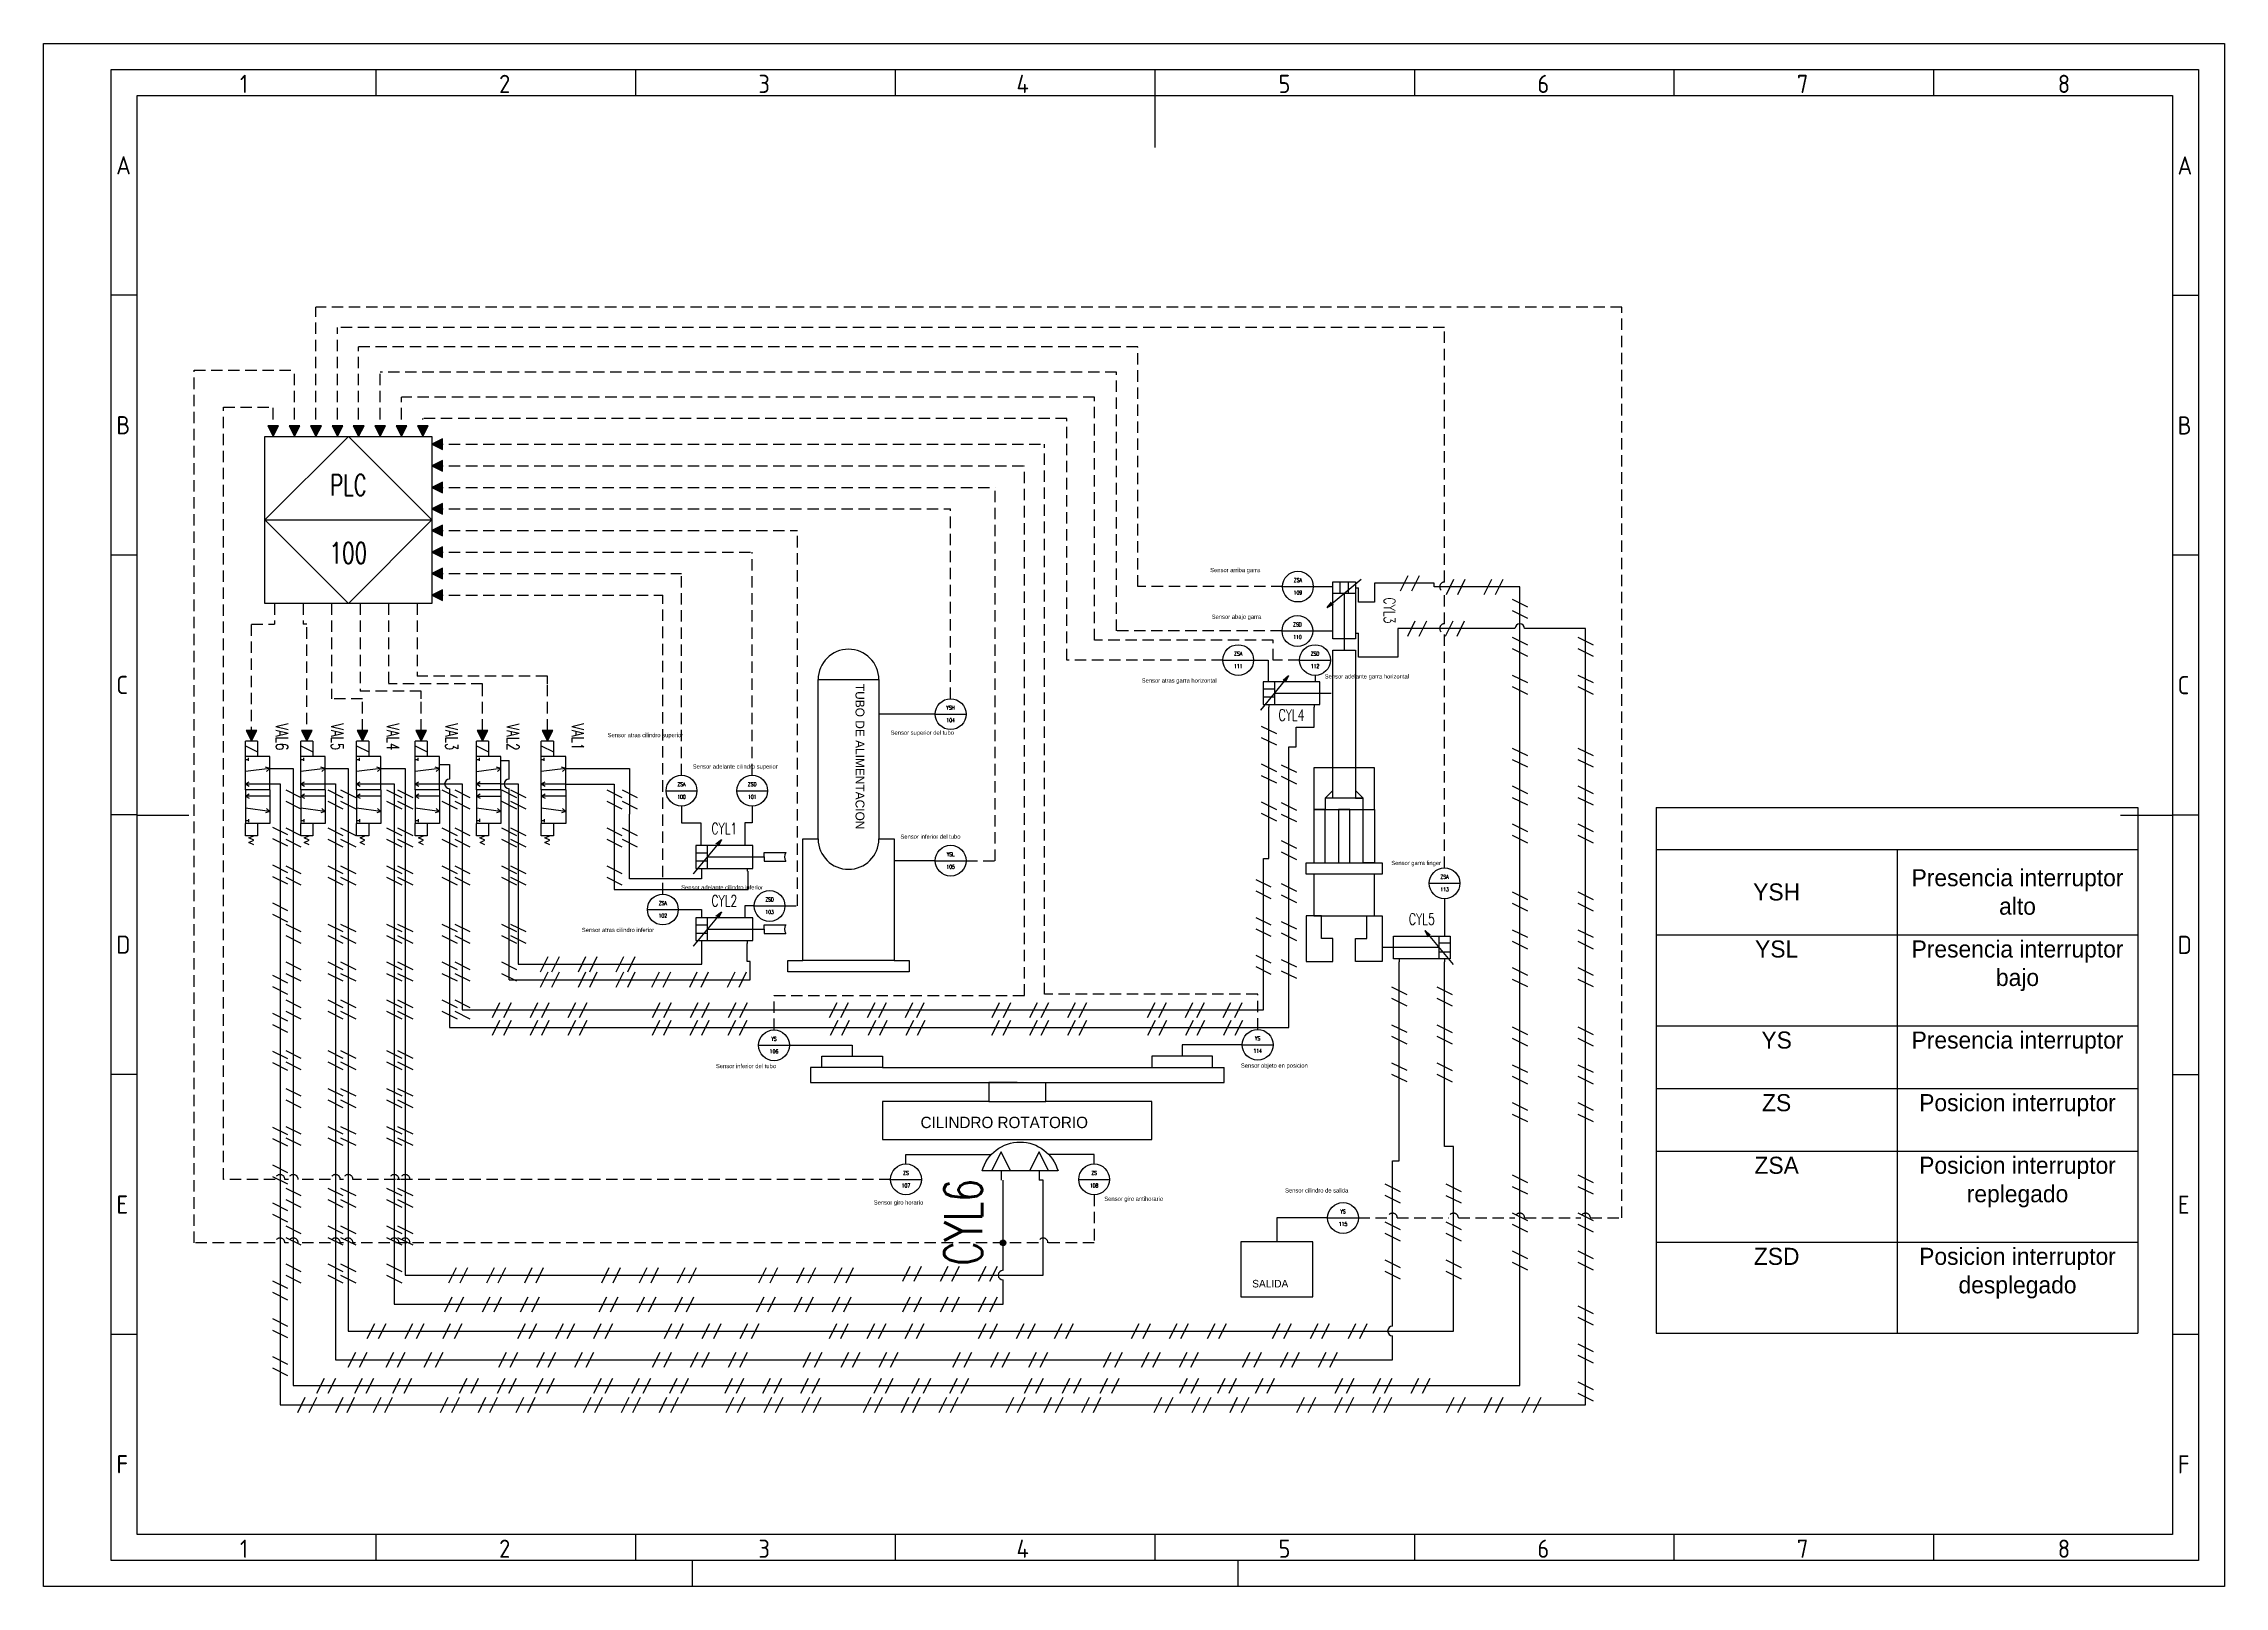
# Model space of a CAD drawing. Header units: millimetres. Extents: x -9 to 566, y -35 to 371.
import ezdxf
from ezdxf.enums import TextEntityAlignment as Align

# ---------------------------------------------------------------- set-up
doc = ezdxf.new("R2010")
doc.units = ezdxf.units.MM
doc.header["$LTSCALE"] = 6
doc.linetypes.add('DASHED', pattern=[0.75, 0.5, -0.25])
for name, color, linetype in [('025', 1, 'Continuous'), ('035', 5, 'Continuous'), ('07', 7, 'Continuous'), ('GRN_0.5mm^2', 3, 'DASHED'), ('RED_0.5mm^2', 1, 'Continuous'), ('SYMS', 7, 'Continuous'), ('TAGS', 51, 'Continuous'), ('WHT_0.5mm^2', 7, 'Continuous')]:
    doc.layers.add(name, color=color, linetype=linetype)
doc.styles.add('ISO Proportional', font='isocp.shx')
doc.styles.add('WD', font='romans.shx')

msp = doc.modelspace()

# ---------------------------------------------------------------- texts
msp.add_text('TUBO DE ALIMENTACION', height=2.3464, rotation=270).set_placement((205.43, 202.59))
for s, height, p in [('CILINDRO ROTATORIO', 3, (222.58, 85.52)), ('SALIDA', 2, (310.01, 43.53))]:
    msp.add_text(s, height=height).set_placement(p)
at = {"layer": 'WHT_0.5mm^2'}
for s, p in [('Sensor arriba garra', (298.93, 232.03)), ('Sensor abajo garra', (299.35, 219.72)), ('Sensor atras garra horizontal', (280.88, 202.92)), ('Sensor adelante garra horizontal', (329.13, 204.01)), ('Sensor superior del tubo', (214.69, 189.18)), ('Sensor atras cilindro superior', (140.08, 188.54)), ('Sensor adelante cilindro superior', (162.52, 180.26)), ('Sensor inferior del tubo', (217.27, 161.78)), ('Sensor garra finger', (346.68, 154.84)), ('Sensor adelante cilindro inferior', (159.47, 148.41)), ('Sensor atras cilindro inferior', (133.28, 137.19)), ('Sensor inferior del tubo', (168.63, 101.32)), ('Sensor objeto en posicion', (307.04, 101.44)), ('Sensor cilindro de salida', (318.67, 68.55)), ('Sensor giro horario', (210.25, 65.38)), ('Sensor giro antihorario', (271.02, 66.34))]:
    msp.add_text(s, height=1.1088, dxfattribs=at).set_placement(p)

# ---------------------------------------------------------------- blocks, each defined once
blk = doc.blocks.new('IEC_border_a3')
at = {"layer": '035'}
for p, q in [((64, 292), (64, 287)), ((114, 292), (114, 287)), ((164, 292), (164, 287)), ((214, 292), (214, 287)), ((264, 292), (264, 287)), ((314, 292), (314, 287)), ((364, 292), (364, 287)), ((17.97, 248.58), (12.98, 248.58)), ((414.97, 248.54), (409.98, 248.54)), ((17.98, 198.54), (13, 198.54)), ((414.98, 198.5), (410, 198.5)), ((17.98, 148.54), (13, 148.54)), ((414.98, 148.5), (410, 148.5)), ((17.98, 98.54), (13, 98.54)), ((414.98, 98.5), (410, 98.5)), ((18, 48.5), (13.02, 48.5)), ((415, 48.46), (410.02, 48.46)), ((64, 10), (64, 5)), ((114, 10), (114, 5)), ((164, 10), (164, 5)), ((214, 10), (214, 5)), ((264, 10), (264, 5)), ((314, 10), (314, 5)), ((364, 10), (364, 5)), ((125, 0), (125, 5)), ((230, 5), (230, 0))]:
    blk.add_line(p, q, dxfattribs=at)
for points in [[(0, 297), (420, 297), (420, 0), (0, 0)], [(18, 287), (410, 287), (410, 10), (18, 10)]]:
    blk.add_lwpolyline(points, close=True, dxfattribs=at)
at = {"layer": '07'}
for p, q in [((214, 287), (214, 277)), ((18, 148.5), (28, 148.5)), ((400, 148.5), (410, 148.5))]:
    blk.add_line(p, q, dxfattribs=at)
blk.add_lwpolyline([(13, 292), (415, 292), (415, 5), (13, 5)], close=True, dxfattribs=at)
at = {"layer": '035', "style": 'ISO Proportional'}
for s, p in [('1', (37.81, 287.5)), ('2', (87.73, 287.5)), ('3', (137.68, 287.5)), ('4', (187.38, 287.5)), ('5', (237.84, 287.5)), ('6', (287.69, 287.5)), ('7', (337.67, 287.5)), ('8', (387.92, 287.5)), ('A', (13.98, 271.83)), ('A', (410.98, 271.79)), ('B', (14, 221.79)), ('B', (411, 221.75)), ('C', (14, 171.79)), ('C', (411, 171.75)), ('D', (14, 121.79)), ('D', (411, 121.75)), ('E', (14.02, 71.75)), ('E', (411.02, 71.72)), ('F', (14.02, 21.75)), ('F', (411.02, 21.72)), ('1', (37.81, 5.5)), ('2', (87.73, 5.5)), ('3', (137.68, 5.5)), ('4', (187.38, 5.5)), ('5', (237.84, 5.5)), ('6', (287.69, 5.5)), ('7', (337.67, 5.5)), ('8', (387.92, 5.5))]:
    blk.add_text(s, height=3.5, dxfattribs=at).set_placement(p)
blk = doc.blocks.new('HIN1_INFRONT_MAIN')
at = {"ltscale": 0.127}
blk.add_line((-0.5, 0), (0.5, 0), dxfattribs=at)
at = {"ltscale": 3.2258}
blk.add_circle((0, 0), 0.5, dxfattribs=at)
at = {"style": 'WD', "width": 0.7}
for tag, height, p in [('TERM01', 0.0625, (-0.524, 0.018)), ('INST', 0.125, (-0.481, 0.455)), ('LOC', 0.125, (-0.481, 0.293))]:
    blk.add_attdef(tag, text='', height=height, dxfattribs=at).set_placement(p, align=Align.RIGHT)
for tag, p, height in [('X4TERM01', (-0.5, 0), 0.005), ('X2TERM04', (0, 0.5), 0.005), ('TERM04', (0.021, 0.531), 0.0625), ('X1TERM03', (0.5, 0), 0.005), ('TERM03', (0.522, 0.018), 0.0625), ('X8TERM02', (0, -0.5), 0.005), ('TERM02', (0.023, -0.581), 0.0625), ('RATING1', (0.513, -0.162), 0.125), ('DESC1', (0.513, -0.321), 0.125), ('DESC2', (0.513, -0.51), 0.125), ('DESC3', (0.513, -0.691), 0.125), ('WDTAGALT', (0.513, -0.866), 0.125)]:
    blk.add_attdef(tag, p, '', height=height, dxfattribs=at)
for tag, p in [('TAG1_PART1', (0, 0.147)), ('TAG1_PART2', (0, -0.26))]:
    blk.add_attdef(tag, text='', height=0.125, dxfattribs=at).set_placement(p, align=Align.CENTER)
blk.add_attdef('XREF', text='', height=0.0625, rotation=0.0625, dxfattribs=at).set_placement((0.546, 0.412), align=Align.TOP_CENTER)
at = {"style": 'WD', "width": 0.7, "flags": 1}
for tag, p in [('WDTYPE', (-0.535, -0.17)), ('CAT', (-0.546, -0.253)), ('MFG', (-0.544, -0.28)), ('FAMILY', (-0.537, -0.223)), ('ASSYCODE', (-0.525, -0.306))]:
    blk.add_attdef(tag, text='', height=0.01, dxfattribs=at).set_placement(p, align=Align.CENTER)
blk = doc.blocks.new('VCY1_SGL_VAR_CUSH')
for p, q in [((0.562, 0.281), (-0.063, 0.281)), ((-0.063, 0.281), (-0.063, 0.031)), ((0.062, 0.281), (0.062, 0.031)), ((0.218, 0.344), (0.158, 0.295)), ((0.218, 0.344), (0.181, 0.275)), ((0.562, 0.031), (0.562, 0.281)), ((-0.063, 0.203), (0.062, 0.203)), ((0.062, 0.109), (-0.063, 0.109)), ((-0.063, 0.031), (0.562, 0.031)), ((0, 0.031), (0, 0)), ((0.062, 0.156), (0.688, 0.156)), ((0.5, 0.031), (0.5, 0))]:
    blk.add_line(p, q)
blk.add_lwpolyline([(0.218, 0.344), (-0.093, -0.031), (-0.093, -0.031)])
at = {"style": 'WD', "width": 0.7}
for tag, p in [('INST', (0.25, 0.719)), ('TAG1', (0.25, 0.406)), ('LOC', (0.25, 0.562))]:
    blk.add_attdef(tag, text='', height=0.125, dxfattribs=at).set_placement(p, align=Align.CENTER)
for tag, p in [('DESC1', (-0.156, 0.156)), ('DESC2', (-0.156, 0)), ('WDTAGALT', (-0.156, -0.312)), ('DESC3', (-0.156, -0.156))]:
    blk.add_attdef(tag, text='', height=0.125, dxfattribs=at).set_placement(p, align=Align.RIGHT)
at = {"style": 'WD'}
for tag, p, height, flags in [('WDBLKNAM', (0.374, 0.281), 0.01, 9), ('FAMILY', (0.383, 0.251), 0.01, 9), ('X8TERM01', (0, 0), 0.005, 1), ('WDTYPE', (0.062, 0.062), 0.01, 1), ('X8TERM02', (0.5, 0), 0.005, 1)]:
    blk.add_attdef(tag, p, '', height=height, dxfattribs=dict(at, flags=flags))
blk.add_attdef('XREF', (0.656, 0.219), '', height=0.0625, dxfattribs=at)
at = {"linetype": 'Continuous', "style": 'WD', "flags": 9}
for tag, p in [('ASSYCODE', (0.408, 0.17)), ('MFG', (0.406, 0.188)), ('CAT', (0.408, 0.207))]:
    blk.add_attdef(tag, text='', height=0.01, dxfattribs=at).set_placement(p, align=Align.CENTER)
at = {"style": 'WD', "width": 0.7}
for tag, p, height in [('RATING1', (0.688, 0), 0.125), ('TERM01', (0.031, -0.094), 0.0625), ('TERM02', (0.531, -0.094), 0.0625)]:
    blk.add_attdef(tag, p, '', height=height, dxfattribs=at)
blk = doc.blocks.new('VVL1_5WAY_2POS')
for p, q in [((0.219, 0), (-0.125, 0)), ((-0.125, 0), (-0.125, -0.25)), ((0, 0), (-0.014, -0.043)), ((0, 0), (0.031, -0.25)), ((0, 0), (0.03, -0.034)), ((0.219, 0), (0.562, 0)), ((-0.078, -0.219), (-0.109, -0.219)), ((-0.094, -0.25), (-0.094, -0.219)), ((0.156, -0.25), (0.134, -0.211)), ((0.156, -0.25), (0.156, 0)), ((0.156, -0.25), (0.179, -0.211)), ((0.219, 0), (0.219, -0.25)), ((0.281, -0.25), (0.259, -0.211)), ((0.281, 0), (0.281, -0.25)), ((0.281, -0.25), (0.304, -0.211)), ((0.438, 0), (0.406, -0.25)), ((0.438, 0), (0.408, -0.034)), ((0.438, 0), (0.452, -0.043)), ((0.516, -0.219), (0.547, -0.219)), ((0.531, -0.25), (0.531, -0.219)), ((0.562, 0), (0.562, -0.25)), ((0.219, -0.25), (-0.125, -0.25)), ((0.219, -0.25), (0.562, -0.25))]:
    blk.add_line(p, q)
at = {"style": 'WD', "width": 0.7}
for tag, p in [('INST', (-0.188, 0.375)), ('LOC', (-0.188, 0.219)), ('TAG1', (-0.188, 0.062)), ('RATING1', (-0.188, -0.438))]:
    blk.add_attdef(tag, text='', height=0.125, dxfattribs=at).set_placement(p, align=Align.RIGHT)
for tag, p, height in [('DESC1', (0.75, 0.5), 0.125), ('DESC2', (0.75, 0.344), 0.125), ('DESC3', (0.75, 0.188), 0.125), ('TERM01', (0.031, 0.031), 0.0625), ('TERM02', (0.188, 0.031), 0.0625), ('TERM03', (0.312, 0.031), 0.0625), ('TERM04', (0.469, 0.031), 0.0625), ('WDTAGALT', (0.75, 0.031), 0.125), ('TERM05', (-0.062, -0.344), 0.0625), ('TERM06', (0.062, -0.344), 0.0625), ('TERM07', (0.188, -0.344), 0.0625), ('TERM08', (0.312, -0.344), 0.0625), ('TERM09', (0.438, -0.344), 0.0625), ('TERM10', (0.562, -0.344), 0.0625)]:
    blk.add_attdef(tag, p, '', height=height, dxfattribs=at)
at = {"style": 'WD'}
for tag, p, height, flags in [('X2TERM01', (0, 0), 0.005, 1), ('WDTYPE', (0.062, 0.062), 0.01, 1), ('X2TERM02', (0.156, 0), 0.005, 1), ('X2TERM03', (0.281, 0), 0.005, 1), ('X2TERM04', (0.438, 0), 0.005, 1), ('WDBLKNAM', (0.499, -0.062), 0.01, 9), ('FAMILY', (0.5, -0.094), 0.005, 9), ('X8TERM05', (-0.094, -0.25), 0.005, 1), ('X8TERM06', (0.031, -0.25), 0.005, 1), ('X8TERM07', (0.156, -0.25), 0.005, 1), ('X8TERM08', (0.281, -0.25), 0.005, 1), ('X8TERM09', (0.406, -0.25), 0.005, 1), ('X8TERM10', (0.531, -0.25), 0.005, 1)]:
    blk.add_attdef(tag, p, '', height=height, dxfattribs=dict(at, flags=flags))
at = {"linetype": 'Continuous', "style": 'WD', "flags": 9}
for tag, p in [('ASSYCODE', (0.5, -0.188)), ('CAT', (0.5, -0.125)), ('MFG', (0.5, -0.156))]:
    blk.add_attdef(tag, p, '', height=0.005, dxfattribs=at)
at = {"style": 'WD'}
blk.add_attdef('XREF', (0.562, -0.438), '', height=0.0625, dxfattribs=at)
blk = doc.blocks.new('VOP1_SOL')
for p, q in [((-0.156, 0), (-0.156, -0.125)), ((-0.156, 0), (0, 0)), ((0, -0.125), (-0.156, -0.125)), ((-0.109, -0.125), (-0.046, 0))]:
    blk.add_line(p, q)
at = {"style": 'WD', "width": 0.7}
for tag, height, p in [('WDTAGALT', 0.125, (-0.188, 0.156)), ('TAG1', 0.125, (-0.188, 0.312)), ('DESC1', 0.125, (-0.188, 0)), ('TERM20', 0.0625, (-0.188, -0.094)), ('XREF', 0.0625, (-0.183, -0.188))]:
    blk.add_attdef(tag, text='', height=height, dxfattribs=at).set_placement(p, align=Align.RIGHT)
at = {"style": 'WD'}
for tag, p, height, flags in [('WDBLKNAM', (0.062, 0.031), 0.01, 9), ('WDTYPE', (0.062, 0.062), 0.01, 1), ('FAMILY', (-0.125, -0.156), 0.005, 9)]:
    blk.add_attdef(tag, p, '', height=height, dxfattribs=dict(at, flags=flags))
at = {"linetype": 'Continuous', "style": 'WD', "flags": 9}
for tag, p in [('MFG', (-0.125, -0.188)), ('ASSYCODE', (-0.094, -0.188)), ('CAT', (-0.094, -0.156))]:
    blk.add_attdef(tag, p, '', height=0.005, dxfattribs=at)
blk = doc.blocks.new('VOP1_SPG_R')
for p, q in [((0, 0), (0.125, 0)), ((0.125, 0), (0.125, -0.125)), ((0.125, -0.125), (0, -0.125)), ((0.147, -0.089), (0.125, -0.039)), ((0.171, -0.039), (0.147, -0.089)), ((0.194, -0.088), (0.171, -0.039)), ((0.218, -0.039), (0.194, -0.088))]:
    blk.add_line(p, q)
at = {"style": 'WD'}
for tag, p, height in [('TAG1', (0.25, 0.312), 0.125), ('XREF', (0.25, -0.188), 0.0625)]:
    blk.add_attdef(tag, p, '', height=height, dxfattribs=at)
at = {"style": 'WD', "width": 0.7}
for tag, p, height in [('WDTAGALT', (0.25, 0.156), 0.125), ('DESC1', (0.25, 0), 0.125), ('TERM20', (0.25, -0.094), 0.0625)]:
    blk.add_attdef(tag, p, '', height=height, dxfattribs=at)
at = {"style": 'WD'}
for tag, p, height, flags in [('WDBLKNAM', (0.062, 0.031), 0.01, 9), ('WDTYPE', (0.062, 0.062), 0.01, 1), ('FAMILY', (0.031, -0.156), 0.005, 9)]:
    blk.add_attdef(tag, p, '', height=height, dxfattribs=dict(at, flags=flags))
at = {"linetype": 'Continuous', "style": 'WD', "flags": 9}
for tag, p in [('MFG', (0.031, -0.188)), ('CAT', (0.062, -0.156)), ('ASSYCODE', (0.062, -0.188))]:
    blk.add_attdef(tag, p, '', height=0.005, dxfattribs=at)
blk = doc.blocks.new('VAT1_ROTARY_ACTUATOR')
for p, q in [((-0.0938, 0.125), (-0.0313, 0.1562)), ((-0.0313, -0.0625), (-0.0313, 0.1875)), ((-0.0313, 0.0938), (-0.0938, 0.125)), ((-0.0313, 0.125), (0, 0.125)), ((-0.0313, -0.0313), (-0.0938, 0)), ((-0.0938, 0), (-0.0313, 0.0312)), ((-0.0313, 0), (0, 0))]:
    blk.add_line(p, q)
blk.add_arc((0.004, 0.0625), 0.1299, 105.74773, 254.25225)
at = {"style": 'WD', "width": 0.7}
for tag, p in [('INST', (-0.1875, 0.5)), ('LOC', (-0.1875, 0.3438)), ('TAG1', (-0.1875, 0.1875)), ('DESC1', (-0.1875, -0.1875)), ('DESC2', (-0.1875, -0.3438)), ('DESC3', (-0.1875, -0.5)), ('WDTAGALT', (-0.1875, -0.6562))]:
    blk.add_attdef(tag, text='', height=0.125, dxfattribs=at).set_placement(p, align=Align.RIGHT)
at = {"style": 'WD'}
for tag, p, height, flags in [('WDBLKNAM', (-0.0635, 0.375), 0.01, 9), ('FAMILY', (-0.0625, 0.3438), 0.005, 9), ('X1TERM02', (0, 0.125), 0.005, 1), ('WDTYPE', (0.0625, 0.0625), 0.01, 1), ('X1TERM01', (0, 0), 0.005, 1)]:
    blk.add_attdef(tag, p, '', height=height, dxfattribs=dict(at, flags=flags))
at = {"linetype": 'Continuous', "style": 'WD', "flags": 9}
for tag, p in [('CAT', (-0.0625, 0.3125)), ('ASSYCODE', (-0.0625, 0.25)), ('MFG', (-0.0625, 0.2812))]:
    blk.add_attdef(tag, p, '', height=0.005, dxfattribs=at)
at = {"style": 'WD', "width": 0.7}
for tag, p, height in [('TERM02', (0.0312, 0.1562), 0.0625), ('TERM01', (0.0312, -0.0938), 0.0625), ('RATING1', (-0.0313, -0.2812), 0.125)]:
    blk.add_attdef(tag, p, '', height=height, dxfattribs=at)
at = {"style": 'WD'}
blk.add_attdef('XREF', text='', height=0.0625, dxfattribs=at).set_placement((-0.2188, 0.0312), align=Align.RIGHT)
blk = doc.blocks.new('HIN1_INFRONT_MAIN_PLC')
for p, q in [((-0.5, -0.5), (-0.5, 0.5)), ((-0.5, 0.5), (0.5, 0.5)), ((0.5, 0.5), (0.5, -0.5)), ((0.5, -0.5), (-0.5, -0.5))]:
    blk.add_line(p, q)
at = {"ltscale": 0.127}
blk.add_line((-0.5, 0), (0.5, 0), dxfattribs=at)
at = {"ltscale": 25.4, "flags": 128}
blk.add_lwpolyline([(0, 0.5), (-0.5, 0), (0, -0.5), (0.5, 0)], close=True, dxfattribs=at)
at = {"ltscale": 3.2258, "flags": 128}
blk.add_lwpolyline([(0, 0.5), (-0.5, 0), (0, -0.5), (0.5, 0)], close=True, dxfattribs=at)
blk.add_lwpolyline([(0, 0.5), (-0.5, 0), (0, -0.5), (0.5, 0)], close=True, dxfattribs=at)
at = {"style": 'WD', "width": 0.7}
for tag, height, p in [('INST', 0.125, (-0.582, 0.416)), ('LOC', 0.125, (-0.582, 0.254)), ('TERM01', 0.0625, (-0.524, 0.018))]:
    blk.add_attdef(tag, text='', height=height, dxfattribs=at).set_placement(p, align=Align.RIGHT)
for tag, p, height in [('TERM04', (0.021, 0.531), 0.0625), ('X2TERM04', (0, 0.5), 0.005), ('X4TERM01', (-0.5, 0), 0.005), ('X1TERM03', (0.5, 0), 0.005), ('TERM03', (0.522, 0.018), 0.0625), ('RATING1', (0.548, -0.168), 0.125), ('DESC1', (0.548, -0.327), 0.125), ('DESC2', (0.548, -0.517), 0.125), ('X8TERM02', (0, -0.5), 0.005), ('TERM02', (0.023, -0.581), 0.0625), ('DESC3', (0.548, -0.697), 0.125), ('WDTAGALT', (0.548, -0.872), 0.125)]:
    blk.add_attdef(tag, p, '', height=height, dxfattribs=at)
for tag, p in [('TAG1_PART1', (0, 0.147)), ('TAG1_PART2', (0, -0.26))]:
    blk.add_attdef(tag, text='', height=0.125, dxfattribs=at).set_placement(p, align=Align.CENTER)
blk.add_attdef('XREF', text='', height=0.0625, rotation=0.0625, dxfattribs=at).set_placement((0.63, 0.377), align=Align.TOP_CENTER)
at = {"style": 'WD', "width": 0.7, "flags": 1}
for tag, p in [('WDTYPE', (-0.577, -0.17)), ('CAT', (-0.587, -0.253)), ('FAMILY', (-0.579, -0.223)), ('MFG', (-0.586, -0.28)), ('ASSYCODE', (-0.566, -0.306))]:
    blk.add_attdef(tag, text='', height=0.01, dxfattribs=at).set_placement(p, align=Align.CENTER)
blk = doc.blocks.new('HFA1_FLOW_ARROW_DWN_P')
blk.add_hatch(color=256).paths.add_polyline_path([(0.0625, 0.125), (-0.0625, 0.125), (0, 0)])
blk.add_lwpolyline([(-0.0625, 0.125), (0, 0), (0.0625, 0.125)], close=True)
at = {"style": 'WD', "flags": 1}
for tag, p in [('X2TERM01', (0, 0.125)), ('X8TERM01', (0, 0))]:
    blk.add_attdef(tag, p, '', height=0.0075, dxfattribs=at)
blk = doc.blocks.new('WDDOT')
for radius in [0.72, 0.449, 0.223]:
    blk.add_circle((0, 0), radius)
blk = doc.blocks.new('*T46')
at = {"layer": 'WHT_0.5mm^2', "color": 0, "linetype": 'ByBlock', "lineweight": -2, "transparency": 16777216}
for p, q in [((0, 0), (127, 0)), ((0, 0), (0, -138.5)), ((127, 0), (127, -138.5)), ((0, -11), (127, -11)), ((63.5, -11), (63.5, -138.5)), ((0, -33.5), (127, -33.5)), ((0, -57.5), (127, -57.5)), ((0, -74), (127, -74)), ((0, -90.5), (127, -90.5)), ((0, -114.5), (127, -114.5)), ((0, -138.5), (127, -138.5))]:
    blk.add_line(p, q, dxfattribs=at)
at = {"layer": 'WHT_0.5mm^2', "color": 0, "transparency": 16777216, "char_height": 4.5, "width": 60.5}
for s, insert, attachment_point in [('Presencia interruptor alto', (95.25, -22.25), 5), ('YSH', (31.75, -22.25), 5), ('YSL', (31.75, -35), 2), ('Presencia interruptor bajo', (95.25, -35), 2), ('YS', (31.75, -59), 2), ('Presencia interruptor', (95.25, -59), 2), ('ZS', (31.75, -75.5), 2), ('Posicion interruptor', (95.25, -75.5), 2), ('ZSA', (31.75, -92), 2), ('Posicion interruptor replegado', (95.25, -92), 2), ('ZSD', (31.75, -116), 2), ('Posicion interruptor desplegado', (95.25, -116), 2)]:
    blk.add_mtext(s, dxfattribs=dict(at, insert=insert, attachment_point=attachment_point))

# ---------------------------------------------------------------- linework, layer by layer
for p, q in [((326.12, 228.23), (331.25, 228.23)), ((325.98, 216.54), (331.25, 216.54)), ((310.38, 208.86), (314.18, 208.86)), ((314.18, 208.86), (314.18, 203.18)), ((326.57, 204.8), (326.57, 203.18)), ((226.44, 194.61), (211.58, 194.61)), ((329.24, 172.47), (331.24, 174.47)), ((159.55, 170.38), (159.55, 165.94)), ((178.19, 170.38), (178.19, 165.94)), ((159.55, 165.94), (163.36, 165.94)), ((163.36, 165.94), (164.66, 165.94)), ((164.66, 165.94), (164.66, 159.98)), ((178.19, 165.94), (176.21, 165.94)), ((176.21, 165.94), (176.21, 159.98)), ((181.33, 156.98), (181.33, 158.13)), ((181.33, 158.13), (187.05, 158.13)), ((181.33, 156.98), (181.33, 155.84)), ((181.33, 155.84), (187.05, 155.84)), ((226.44, 155.99), (215.58, 155.99)), ((178.71, 144.07), (176.29, 144.07)), ((176.29, 144.07), (176.29, 140.93)), ((360.72, 145.99), (360.72, 136.12)), ((158.69, 143.12), (162.3, 143.12)), ((162.3, 143.12), (164.8, 143.12)), ((164.8, 143.12), (164.8, 140.93)), ((181.33, 137.93), (181.33, 139.08)), ((181.33, 139.08), (187.05, 139.08)), ((181.33, 137.93), (181.33, 136.79)), ((181.33, 136.79), (187.05, 136.79)), ((215.58, 129.72), (191.58, 129.72)), ((188, 107.35), (204.58, 107.35)), ((204.58, 107.35), (204.58, 104.52)), ((307.4, 107.48), (291.58, 107.48)), ((291.58, 107.48), (291.58, 104.52)), ((196.58, 101.52), (193.58, 101.52)), ((193.58, 101.52), (193.58, 97.52)), ((212.58, 101.52), (283.58, 101.52)), ((299.58, 101.52), (302.58, 101.52)), ((302.58, 97.52), (302.58, 101.52)), ((193.58, 97.52), (302.58, 97.52)), ((240.58, 92.52), (212.58, 92.52)), ((212.58, 92.52), (212.58, 82.52)), ((248.08, 97.52), (240.58, 97.52)), ((240.58, 97.52), (240.58, 92.52)), ((240.58, 92.52), (255.58, 92.52)), ((255.58, 92.52), (255.58, 97.52)), ((283.58, 92.52), (255.58, 92.52)), ((283.58, 82.52), (283.58, 92.52)), ((212.58, 82.52), (273.58, 82.52)), ((273.58, 82.52), (283.58, 82.52)), ((218.73, 76.06), (218.73, 78.56)), ((218.73, 78.56), (241.24, 78.56)), ((268.33, 78.56), (256.38, 78.56)), ((268.33, 76.06), (268.33, 78.56)), ((329.89, 61.85), (316.51, 61.85)), ((316.51, 61.85), (316.51, 55.53))]:
    msp.add_line(p, q)
for points in [[(331.24, 172.47), (331.24, 211.47), (337.24, 211.47), (337.24, 172.47), (339.24, 172.47), (337.24, 174.47)], [(326.24, 152.47), (324.24, 152.47), (324.24, 155.47), (344.24, 155.47), (344.24, 152.47), (342.24, 152.47)]]:
    msp.add_lwpolyline(points)
for points in [[(191.58, 129.72), (191.58, 161.72), (195.58, 161.72), (195.58, 203.72), (211.58, 203.72), (211.58, 161.72), (215.58, 161.72), (215.58, 129.72), (219.58, 129.72), (219.58, 126.72), (187.58, 126.72), (187.58, 129.72)], [(326.24, 169.47), (342.24, 169.47), (342.24, 180.47), (326.24, 180.47)], [(326.24, 155.47), (329.24, 155.47), (329.24, 169.47), (326.24, 169.47)], [(329.24, 169.47), (339.24, 169.47), (339.24, 172.47), (329.24, 172.47)], [(332.74, 155.47), (335.74, 155.47), (335.74, 169.47), (332.74, 169.47)], [(342.24, 155.47), (339.24, 155.47), (339.24, 169.47), (342.24, 169.47)], [(326.24, 141.47), (342.24, 141.47), (342.24, 152.47), (326.24, 152.47)], [(324.24, 141.47), (324.24, 129.47), (331.24, 129.47), (331.24, 135.47), (328.24, 135.47), (328.24, 141.47)], [(344.24, 141.47), (344.24, 129.47), (337.24, 129.47), (337.24, 135.47), (340.24, 135.47), (340.24, 141.47)], [(196.58, 104.52), (212.58, 104.52), (212.58, 101.52), (196.58, 101.52)], [(299.58, 104.52), (283.58, 104.52), (283.58, 101.52), (299.58, 101.52)], [(307.01, 41.03), (326.01, 41.03), (326.01, 55.53), (307.01, 55.53)]]:
    msp.add_lwpolyline(points, close=True)
for points in [[(187.05, 158.13, 0.330259), (187.05, 155.84)], [(187.05, 139.08, 0.330259), (187.05, 136.79)]]:
    msp.add_lwpolyline(points, format="xyb")
for centre, start, end in [((203.58, 203.72), 0, 180), ((203.58, 161.72), 180, 0)]:
    msp.add_arc(centre, 8, start, end)
at = {"layer": '025'}
for p, q in [((349.12, 227.11), (351.12, 231.11)), ((352.12, 227.11), (354.12, 231.11)), ((361.19, 226.16), (363.19, 230.16)), ((364.19, 226.16), (366.19, 230.16)), ((371.19, 226.16), (373.19, 230.16)), ((374.19, 226.16), (376.19, 230.16)), ((378.56, 224.92), (382.56, 222.92)), ((351.01, 215.17), (353.01, 219.17)), ((354.01, 215.17), (356.01, 219.17)), ((361.01, 215.17), (363.01, 219.17)), ((364.01, 215.17), (366.01, 219.17)), ((378.56, 221.92), (382.56, 219.92)), ((378.56, 214.92), (382.56, 212.92)), ((395.89, 214.92), (399.89, 212.92)), ((378.56, 211.92), (382.56, 209.92)), ((395.89, 211.92), (399.89, 209.92)), ((378.56, 204.92), (382.56, 202.92)), ((378.56, 201.92), (382.56, 199.92)), ((395.89, 204.92), (399.89, 202.92)), ((395.89, 201.92), (399.89, 199.92)), ((312.38, 191.49), (316.38, 189.49)), ((312.38, 188.49), (316.38, 186.49)), ((378.56, 185.69), (382.56, 183.69)), ((395.89, 185.69), (399.89, 183.69)), ((312.38, 181.49), (316.38, 179.49)), ((312.38, 178.49), (316.38, 176.49)), ((317.67, 181.29), (321.67, 179.29)), ((317.67, 178.29), (321.67, 176.29)), ((378.56, 182.69), (382.56, 180.69)), ((395.89, 182.69), (399.89, 180.69)), ((55.21, 174.65), (59.21, 172.65)), ((66.31, 174.65), (70.31, 172.65)), ((69.67, 174.65), (73.67, 172.65)), ((81.8, 174.65), (85.8, 172.65)), ((84.7, 174.65), (88.7, 172.65)), ((96.38, 174.65), (100.38, 172.65)), ((99.77, 174.65), (103.77, 172.65)), ((112.08, 174.65), (116.08, 172.65)), ((114.47, 174.65), (118.47, 172.65)), ((139.83, 174.65), (143.83, 172.65)), ((143.88, 174.65), (147.88, 172.65)), ((378.56, 175.69), (382.56, 173.69)), ((378.56, 172.69), (382.56, 170.69)), ((395.89, 175.69), (399.89, 173.69)), ((395.89, 172.69), (399.89, 170.69)), ((55.21, 171.65), (59.21, 169.65)), ((66.31, 171.65), (70.31, 169.65)), ((69.67, 171.65), (73.67, 169.65)), ((81.8, 171.65), (85.8, 169.65)), ((84.7, 171.65), (88.7, 169.65)), ((96.38, 171.65), (100.38, 169.65)), ((99.77, 171.65), (103.77, 169.65)), ((112.08, 171.65), (116.08, 169.65)), ((114.47, 171.65), (118.47, 169.65)), ((139.83, 171.65), (143.83, 169.65)), ((143.88, 171.65), (147.88, 169.65)), ((312.38, 171.49), (316.38, 169.49)), ((312.38, 168.49), (316.38, 166.49)), ((317.67, 171.29), (321.67, 169.29)), ((317.67, 168.29), (321.67, 166.29)), ((51.71, 164.87), (55.71, 162.87)), ((51.71, 161.87), (55.71, 159.87)), ((55.21, 164.65), (59.21, 162.65)), ((55.21, 161.65), (59.21, 159.65)), ((66.31, 164.65), (70.31, 162.65)), ((66.31, 161.65), (70.31, 159.65)), ((69.67, 164.65), (73.67, 162.65)), ((69.67, 161.65), (73.67, 159.65)), ((81.8, 164.65), (85.8, 162.65)), ((81.8, 161.65), (85.8, 159.65)), ((84.7, 164.65), (88.7, 162.65)), ((84.7, 161.65), (88.7, 159.65)), ((96.38, 164.65), (100.38, 162.65)), ((96.38, 161.65), (100.38, 159.65)), ((99.77, 164.65), (103.77, 162.65)), ((99.77, 161.65), (103.77, 159.65)), ((112.08, 164.65), (116.08, 162.65)), ((112.08, 161.65), (116.08, 159.65)), ((114.47, 164.65), (118.47, 162.65)), ((114.47, 161.65), (118.47, 159.65)), ((139.83, 164.65), (143.83, 162.65)), ((139.83, 161.65), (143.83, 159.65)), ((143.88, 164.65), (147.88, 162.65)), ((143.88, 161.65), (147.88, 159.65)), ((317.67, 161.29), (321.67, 159.29)), ((378.56, 165.69), (382.56, 163.69)), ((378.56, 162.69), (382.56, 160.69)), ((395.89, 165.69), (399.89, 163.69)), ((395.89, 162.69), (399.89, 160.69)), ((317.67, 158.29), (321.67, 156.29)), ((51.71, 154.87), (55.71, 152.87)), ((51.71, 151.87), (55.71, 149.87)), ((55.21, 154.65), (59.21, 152.65)), ((55.21, 151.65), (59.21, 149.65)), ((66.31, 154.65), (70.31, 152.65)), ((66.31, 151.65), (70.31, 149.65)), ((69.67, 154.65), (73.67, 152.65)), ((69.67, 151.65), (73.67, 149.65)), ((81.8, 154.65), (85.8, 152.65)), ((81.8, 151.65), (85.8, 149.65)), ((84.7, 154.65), (88.7, 152.65)), ((84.7, 151.65), (88.7, 149.65)), ((96.38, 154.65), (100.38, 152.65)), ((96.38, 151.65), (100.38, 149.65)), ((99.77, 154.65), (103.77, 152.65)), ((99.77, 151.65), (103.77, 149.65)), ((112.08, 154.65), (116.08, 152.65)), ((112.08, 151.65), (116.08, 149.65)), ((114.47, 154.65), (118.47, 152.65)), ((114.47, 151.65), (118.47, 149.65)), ((139.83, 154.65), (143.83, 152.65)), ((139.83, 151.65), (143.83, 149.65)), ((310.95, 151.07), (314.95, 149.07)), ((317.67, 150), (321.67, 148)), ((51.71, 144.87), (55.71, 142.87)), ((310.95, 148.07), (314.95, 146.07)), ((317.67, 147), (321.67, 145)), ((378.56, 147.81), (382.56, 145.81)), ((378.56, 144.81), (382.56, 142.81)), ((395.89, 147.81), (399.89, 145.81)), ((395.89, 144.81), (399.89, 142.81)), ((51.71, 141.87), (55.71, 139.87)), ((55.21, 139.3), (59.21, 137.3)), ((66.31, 139.3), (70.31, 137.3)), ((69.67, 139.3), (73.67, 137.3)), ((81.8, 139.3), (85.8, 137.3)), ((84.7, 139.3), (88.7, 137.3)), ((96.38, 139.3), (100.38, 137.3)), ((99.77, 139.3), (103.77, 137.3)), ((112.08, 139.3), (116.08, 137.3)), ((114.47, 139.3), (118.47, 137.3)), ((310.95, 141.07), (314.95, 139.07)), ((310.95, 138.07), (314.95, 136.07)), ((317.67, 140), (321.67, 138)), ((55.21, 136.3), (59.21, 134.3)), ((66.31, 136.3), (70.31, 134.3)), ((69.67, 136.3), (73.67, 134.3)), ((81.8, 136.3), (85.8, 134.3)), ((84.7, 136.3), (88.7, 134.3)), ((96.38, 136.3), (100.38, 134.3)), ((99.77, 136.3), (103.77, 134.3)), ((112.08, 136.3), (116.08, 134.3)), ((114.47, 136.3), (118.47, 134.3)), ((317.67, 137), (321.67, 135)), ((378.56, 137.81), (382.56, 135.81)), ((378.56, 134.81), (382.56, 132.81)), ((395.89, 137.81), (399.89, 135.81)), ((395.89, 134.81), (399.89, 132.81)), ((55.21, 129.3), (59.21, 127.3)), ((66.31, 129.3), (70.31, 127.3)), ((69.67, 129.3), (73.67, 127.3)), ((81.8, 129.3), (85.8, 127.3)), ((84.7, 129.3), (88.7, 127.3)), ((96.38, 129.3), (100.38, 127.3)), ((99.77, 129.3), (103.77, 127.3)), ((112.08, 129.3), (116.08, 127.3)), ((122.36, 126.71), (124.36, 130.71)), ((122.36, 122.67), (124.36, 126.67)), ((125.36, 126.71), (127.36, 130.71)), ((125.36, 122.67), (127.36, 126.67)), ((132.36, 126.71), (134.36, 130.71)), ((132.36, 122.67), (134.36, 126.67)), ((135.36, 126.71), (137.36, 130.71)), ((135.36, 122.67), (137.36, 126.67)), ((142.36, 126.71), (144.36, 130.71)), ((142.36, 122.67), (144.36, 126.67)), ((145.36, 126.71), (147.36, 130.71)), ((145.36, 122.67), (147.36, 126.67)), ((151.71, 122.67), (153.71, 126.67)), ((154.71, 122.67), (156.71, 126.67)), ((161.71, 122.67), (163.71, 126.67)), ((164.71, 122.67), (166.71, 126.67)), ((171.71, 122.67), (173.71, 126.67)), ((174.71, 122.67), (176.71, 126.67)), ((310.95, 131.07), (314.95, 129.07)), ((310.95, 128.07), (314.95, 126.07)), ((317.67, 130), (321.67, 128)), ((317.67, 127), (321.67, 125)), ((378.56, 127.81), (382.56, 125.81)), ((395.89, 127.81), (399.89, 125.81)), ((51.71, 125.83), (55.71, 123.83)), ((51.71, 122.83), (55.71, 120.83)), ((55.21, 126.3), (59.21, 124.3)), ((66.31, 126.3), (70.31, 124.3)), ((69.67, 126.3), (73.67, 124.3)), ((81.8, 126.3), (85.8, 124.3)), ((84.7, 126.3), (88.7, 124.3)), ((96.38, 126.3), (100.38, 124.3)), ((99.77, 126.3), (103.77, 124.3)), ((112.08, 126.3), (116.08, 124.3)), ((346.74, 122.77), (350.74, 120.77)), ((358.72, 122.75), (362.72, 120.75)), ((378.56, 124.81), (382.56, 122.81)), ((395.89, 124.81), (399.89, 122.81)), ((51.71, 115.83), (55.71, 113.83)), ((55.21, 119.3), (59.21, 117.3)), ((55.21, 116.3), (59.21, 114.3)), ((66.31, 119.3), (70.31, 117.3)), ((66.31, 116.3), (70.31, 114.3)), ((69.67, 119.3), (73.67, 117.3)), ((69.67, 116.3), (73.67, 114.3)), ((81.8, 119.3), (85.8, 117.3)), ((81.8, 116.3), (85.8, 114.3)), ((84.7, 119.3), (88.7, 117.3)), ((84.7, 116.3), (88.7, 114.3)), ((96.38, 119.3), (100.38, 117.3)), ((96.38, 116.3), (100.38, 114.3)), ((99.77, 119.3), (103.77, 117.3)), ((99.77, 116.3), (103.77, 114.3)), ((109.7, 114.67), (111.7, 118.67)), ((112.7, 114.67), (114.7, 118.67)), ((119.7, 114.67), (121.7, 118.67)), ((122.7, 114.67), (124.7, 118.67)), ((129.7, 114.67), (131.7, 118.67)), ((132.7, 114.67), (134.7, 118.67)), ((151.92, 114.67), (153.92, 118.67)), ((154.92, 114.67), (156.92, 118.67)), ((161.92, 114.67), (163.92, 118.67)), ((164.92, 114.67), (166.92, 118.67)), ((171.92, 114.67), (173.92, 118.67)), ((174.92, 114.67), (176.92, 118.67)), ((198.57, 114.67), (200.57, 118.67)), ((201.57, 114.67), (203.57, 118.67)), ((208.57, 114.67), (210.57, 118.67)), ((211.57, 114.67), (213.57, 118.67)), ((218.57, 114.67), (220.57, 118.67)), ((221.57, 114.67), (223.57, 118.67)), ((241.41, 114.67), (243.41, 118.67)), ((244.41, 114.67), (246.41, 118.67)), ((251.41, 114.67), (253.41, 118.67)), ((254.41, 114.67), (256.41, 118.67)), ((261.41, 114.67), (263.41, 118.67)), ((264.41, 114.67), (266.41, 118.67)), ((282.39, 114.67), (284.39, 118.67)), ((285.39, 114.67), (287.39, 118.67)), ((292.39, 114.67), (294.39, 118.67)), ((295.39, 114.67), (297.39, 118.67)), ((302.39, 114.67), (304.39, 118.67)), ((305.39, 114.67), (307.39, 118.67)), ((346.74, 119.77), (350.74, 117.77)), ((358.72, 119.75), (362.72, 117.75)), ((51.71, 112.83), (55.71, 110.83)), ((109.7, 110), (111.7, 114)), ((112.7, 110), (114.7, 114)), ((119.7, 110), (121.7, 114)), ((122.7, 110), (124.7, 114)), ((129.7, 110), (131.7, 114)), ((132.7, 110), (134.7, 114)), ((151.87, 110), (153.87, 114)), ((154.87, 110), (156.87, 114)), ((161.87, 110), (163.87, 114)), ((164.87, 110), (166.87, 114)), ((171.87, 110), (173.87, 114)), ((174.87, 110), (176.87, 114)), ((198.81, 110), (200.81, 114)), ((201.81, 110), (203.81, 114)), ((208.81, 110), (210.81, 114)), ((211.81, 110), (213.81, 114)), ((218.81, 110), (220.81, 114)), ((221.81, 110), (223.81, 114)), ((241.38, 110), (243.38, 114)), ((244.38, 110), (246.38, 114)), ((251.38, 110), (253.38, 114)), ((254.38, 110), (256.38, 114)), ((261.38, 110), (263.38, 114)), ((264.38, 110), (266.38, 114)), ((282.5, 110), (284.5, 114)), ((285.5, 110), (287.5, 114)), ((292.5, 110), (294.5, 114)), ((295.5, 110), (297.5, 114)), ((302.5, 110), (304.5, 114)), ((305.5, 110), (307.5, 114)), ((346.74, 112.77), (350.74, 110.77)), ((346.74, 109.77), (350.74, 107.77)), ((358.72, 112.75), (362.72, 110.75)), ((358.72, 109.75), (362.72, 107.75)), ((378.56, 112.23), (382.56, 110.23)), ((395.89, 112.23), (399.89, 110.23)), ((51.71, 105.83), (55.71, 103.83)), ((55.21, 105.99), (59.21, 103.99)), ((66.31, 105.99), (70.31, 103.99)), ((69.67, 105.99), (73.67, 103.99)), ((81.8, 105.99), (85.8, 103.99)), ((84.7, 105.99), (88.7, 103.99)), ((378.56, 109.23), (382.56, 107.23)), ((395.89, 109.23), (399.89, 107.23)), ((51.71, 102.83), (55.71, 100.83)), ((55.21, 102.99), (59.21, 100.99)), ((66.31, 102.99), (70.31, 100.99)), ((69.67, 102.99), (73.67, 100.99)), ((81.8, 102.99), (85.8, 100.99)), ((84.7, 102.99), (88.7, 100.99)), ((346.74, 102.77), (350.74, 100.77)), ((346.74, 99.77), (350.74, 97.77)), ((358.72, 102.75), (362.72, 100.75)), ((358.72, 99.75), (362.72, 97.75)), ((378.56, 102.23), (382.56, 100.23)), ((378.56, 99.23), (382.56, 97.23)), ((395.89, 102.23), (399.89, 100.23)), ((395.89, 99.23), (399.89, 97.23)), ((55.21, 95.99), (59.21, 93.99)), ((55.21, 92.99), (59.21, 90.99)), ((66.31, 95.99), (70.31, 93.99)), ((66.31, 92.99), (70.31, 90.99)), ((69.67, 95.99), (73.67, 93.99)), ((69.67, 92.99), (73.67, 90.99)), ((81.8, 95.99), (85.8, 93.99)), ((81.8, 92.99), (85.8, 90.99)), ((84.7, 95.99), (88.7, 93.99)), ((84.7, 92.99), (88.7, 90.99)), ((378.56, 92.23), (382.56, 90.23)), ((395.89, 92.23), (399.89, 90.23)), ((378.56, 89.23), (382.56, 87.23)), ((395.89, 89.23), (399.89, 87.23)), ((51.71, 85.81), (55.71, 83.81)), ((51.71, 82.81), (55.71, 80.81)), ((55.21, 85.99), (59.21, 83.99)), ((55.21, 82.99), (59.21, 80.99)), ((66.31, 85.99), (70.31, 83.99)), ((66.31, 82.99), (70.31, 80.99)), ((69.67, 85.99), (73.67, 83.99)), ((69.67, 82.99), (73.67, 80.99)), ((81.8, 85.99), (85.8, 83.99)), ((81.8, 82.99), (85.8, 80.99)), ((84.7, 85.99), (88.7, 83.99)), ((84.7, 82.99), (88.7, 80.99)), ((51.71, 75.81), (55.71, 73.81)), ((51.71, 72.81), (55.71, 70.81)), ((55.21, 69.73), (59.21, 67.73)), ((66.31, 69.73), (70.31, 67.73)), ((69.67, 69.73), (73.67, 67.73)), ((81.8, 69.73), (85.8, 67.73)), ((84.7, 69.73), (88.7, 67.73)), ((344.98, 70.83), (348.98, 68.83)), ((361.09, 70.8), (365.09, 68.8)), ((378.56, 73.17), (382.56, 71.17)), ((378.56, 70.17), (382.56, 68.17)), ((395.89, 73.17), (399.89, 71.17)), ((395.89, 70.17), (399.89, 68.17)), ((51.71, 65.81), (55.71, 63.81)), ((55.21, 66.73), (59.21, 64.73)), ((66.31, 66.73), (70.31, 64.73)), ((69.67, 66.73), (73.67, 64.73)), ((81.8, 66.73), (85.8, 64.73)), ((84.7, 66.73), (88.7, 64.73)), ((344.98, 67.83), (348.98, 65.83)), ((361.09, 67.8), (365.09, 65.8)), ((51.71, 62.81), (55.71, 60.81)), ((55.21, 59.73), (59.21, 57.73)), ((66.31, 59.73), (70.31, 57.73)), ((69.67, 59.73), (73.67, 57.73)), ((81.8, 59.73), (85.8, 57.73)), ((84.7, 59.73), (88.7, 57.73)), ((344.98, 60.83), (348.98, 58.83)), ((344.98, 57.83), (348.98, 55.83)), ((361.09, 60.8), (365.09, 58.8)), ((361.09, 57.8), (365.09, 55.8)), ((378.56, 63.17), (382.56, 61.17)), ((378.56, 60.17), (382.56, 58.17)), ((395.89, 63.17), (399.89, 61.17)), ((395.89, 60.17), (399.89, 58.17)), ((55.21, 56.73), (59.21, 54.73)), ((66.31, 56.73), (70.31, 54.73)), ((69.67, 56.73), (73.67, 54.73)), ((81.8, 56.73), (85.8, 54.73)), ((84.7, 56.73), (88.7, 54.73)), ((378.56, 53.17), (382.56, 51.17)), ((395.89, 53.17), (399.89, 51.17)), ((55.21, 49.73), (59.21, 47.73)), ((55.21, 46.73), (59.21, 44.73)), ((66.31, 49.73), (70.31, 47.73)), ((66.31, 46.73), (70.31, 44.73)), ((69.67, 49.73), (73.67, 47.73)), ((69.67, 46.73), (73.67, 44.73)), ((81.8, 49.73), (85.8, 47.73)), ((81.8, 46.73), (85.8, 44.73)), ((98.21, 44.78), (100.21, 48.78)), ((101.21, 44.78), (103.21, 48.78)), ((108.21, 44.78), (110.21, 48.78)), ((111.21, 44.78), (113.21, 48.78)), ((118.21, 44.78), (120.21, 48.78)), ((121.21, 44.78), (123.21, 48.78)), ((138.51, 44.78), (140.51, 48.78)), ((141.51, 44.78), (143.51, 48.78)), ((148.51, 44.78), (150.51, 48.78)), ((151.51, 44.78), (153.51, 48.78)), ((158.51, 44.78), (160.51, 48.78)), ((161.51, 44.78), (163.51, 48.78)), ((179.93, 44.78), (181.93, 48.78)), ((182.93, 44.78), (184.93, 48.78)), ((189.93, 44.78), (191.93, 48.78)), ((192.93, 44.78), (194.93, 48.78)), ((199.93, 44.78), (201.93, 48.78)), ((202.93, 44.78), (204.93, 48.78)), ((217.86, 45.16), (219.86, 49.16)), ((220.86, 45.16), (222.86, 49.16)), ((227.86, 45.16), (229.86, 49.16)), ((230.86, 45.16), (232.86, 49.16)), ((237.86, 45.16), (239.86, 49.16)), ((240.86, 45.16), (242.86, 49.16)), ((344.98, 50.83), (348.98, 48.83)), ((344.98, 47.83), (348.98, 45.83)), ((361.09, 50.8), (365.09, 48.8)), ((361.09, 47.8), (365.09, 45.8)), ((378.56, 50.17), (382.56, 48.17)), ((395.89, 50.17), (399.89, 48.17)), ((51.71, 45.31), (55.71, 43.31)), ((51.71, 42.31), (55.71, 40.31)), ((97.13, 37.1), (99.13, 41.1)), ((100.13, 37.1), (102.13, 41.1)), ((107.13, 37.1), (109.13, 41.1)), ((110.13, 37.1), (112.13, 41.1)), ((117.13, 37.1), (119.13, 41.1)), ((120.13, 37.1), (122.13, 41.1)), ((137.84, 37.1), (139.84, 41.1)), ((140.84, 37.1), (142.84, 41.1)), ((147.84, 37.1), (149.84, 41.1)), ((150.84, 37.1), (152.84, 41.1)), ((157.84, 37.1), (159.84, 41.1)), ((160.84, 37.1), (162.84, 41.1)), ((179.32, 37.1), (181.32, 41.1)), ((182.32, 37.1), (184.32, 41.1)), ((189.32, 37.1), (191.32, 41.1)), ((192.32, 37.1), (194.32, 41.1)), ((199.32, 37.1), (201.32, 41.1)), ((202.32, 37.1), (204.32, 41.1)), ((217.86, 37.1), (219.86, 41.1)), ((220.86, 37.1), (222.86, 41.1)), ((227.86, 37.1), (229.86, 41.1)), ((230.86, 37.1), (232.86, 41.1)), ((237.86, 37.1), (239.86, 41.1)), ((240.86, 37.1), (242.86, 41.1)), ((51.71, 35.31), (55.71, 33.31)), ((395.89, 38.68), (399.89, 36.68)), ((395.89, 35.68), (399.89, 33.68)), ((51.71, 32.31), (55.71, 30.31)), ((76.69, 30.04), (78.69, 34.04)), ((79.69, 30.04), (81.69, 34.04)), ((86.69, 30.04), (88.69, 34.04)), ((89.69, 30.04), (91.69, 34.04)), ((96.69, 30.04), (98.69, 34.04)), ((99.69, 30.04), (101.69, 34.04)), ((116.41, 30.04), (118.41, 34.04)), ((119.41, 30.04), (121.41, 34.04)), ((126.41, 30.04), (128.41, 34.04)), ((129.41, 30.04), (131.41, 34.04)), ((136.41, 30.04), (138.41, 34.04)), ((139.41, 30.04), (141.41, 34.04)), ((155.04, 30.04), (157.04, 34.04)), ((158.04, 30.04), (160.04, 34.04)), ((165.04, 30.04), (167.04, 34.04)), ((168.04, 30.04), (170.04, 34.04)), ((175.04, 30.04), (177.04, 34.04)), ((178.04, 30.04), (180.04, 34.04)), ((198.53, 30.04), (200.53, 34.04)), ((201.53, 30.04), (203.53, 34.04)), ((208.53, 30.04), (210.53, 34.04)), ((211.53, 30.04), (213.53, 34.04)), ((218.53, 30.04), (220.53, 34.04)), ((221.53, 30.04), (223.53, 34.04)), ((237.89, 30.04), (239.89, 34.04)), ((240.89, 30.04), (242.89, 34.04)), ((247.89, 30.04), (249.89, 34.04)), ((250.89, 30.04), (252.89, 34.04)), ((257.89, 30.04), (259.89, 34.04)), ((260.89, 30.04), (262.89, 34.04)), ((278.22, 30.04), (280.22, 34.04)), ((281.22, 30.04), (283.22, 34.04)), ((288.22, 30.04), (290.22, 34.04)), ((291.22, 30.04), (293.22, 34.04)), ((298.22, 30.04), (300.22, 34.04)), ((301.22, 30.04), (303.22, 34.04)), ((315.36, 30.04), (317.36, 34.04)), ((318.36, 30.04), (320.36, 34.04)), ((325.36, 30.04), (327.36, 34.04)), ((328.36, 30.04), (330.36, 34.04)), ((335.36, 30.04), (337.36, 34.04)), ((338.36, 30.04), (340.36, 34.04)), ((51.71, 25.31), (55.71, 23.31)), ((71.7, 22.49), (73.7, 26.49)), ((74.7, 22.49), (76.7, 26.49)), ((81.7, 22.49), (83.7, 26.49)), ((84.7, 22.49), (86.7, 26.49)), ((91.7, 22.49), (93.7, 26.49)), ((94.7, 22.49), (96.7, 26.49)), ((111.42, 22.49), (113.42, 26.49)), ((114.42, 22.49), (116.42, 26.49)), ((121.42, 22.49), (123.42, 26.49)), ((124.42, 22.49), (126.42, 26.49)), ((131.42, 22.49), (133.42, 26.49)), ((134.42, 22.49), (136.42, 26.49)), ((151.94, 22.49), (153.94, 26.49)), ((154.94, 22.49), (156.94, 26.49)), ((161.94, 22.49), (163.94, 26.49)), ((164.94, 22.49), (166.94, 26.49)), ((171.94, 22.49), (173.94, 26.49)), ((174.94, 22.49), (176.94, 26.49)), ((191.65, 22.49), (193.65, 26.49)), ((194.65, 22.49), (196.65, 26.49)), ((201.65, 22.49), (203.65, 26.49)), ((204.65, 22.49), (206.65, 26.49)), ((211.65, 22.49), (213.65, 26.49)), ((214.65, 22.49), (216.65, 26.49)), ((231.1, 22.49), (233.1, 26.49)), ((234.1, 22.49), (236.1, 26.49)), ((241.1, 22.49), (243.1, 26.49)), ((244.1, 22.49), (246.1, 26.49)), ((251.1, 22.49), (253.1, 26.49)), ((254.1, 22.49), (256.1, 26.49)), ((270.82, 22.49), (272.82, 26.49)), ((273.82, 22.49), (275.82, 26.49)), ((280.82, 22.49), (282.82, 26.49)), ((283.82, 22.49), (285.82, 26.49)), ((290.82, 22.49), (292.82, 26.49)), ((293.82, 22.49), (295.82, 26.49)), ((307.49, 22.49), (309.49, 26.49)), ((310.49, 22.49), (312.49, 26.49)), ((317.49, 22.49), (319.49, 26.49)), ((320.49, 22.49), (322.49, 26.49)), ((327.49, 22.49), (329.49, 26.49)), ((330.49, 22.49), (332.49, 26.49)), ((395.89, 28.68), (399.89, 26.68)), ((395.89, 25.68), (399.89, 23.68)), ((51.71, 22.31), (55.71, 20.31)), ((63.43, 15.66), (65.43, 19.66)), ((66.43, 15.66), (68.43, 19.66)), ((73.43, 15.66), (75.43, 19.66)), ((76.43, 15.66), (78.43, 19.66)), ((83.43, 15.66), (85.43, 19.66)), ((86.43, 15.66), (88.43, 19.66)), ((101.06, 15.66), (103.06, 19.66)), ((104.06, 15.66), (106.06, 19.66)), ((111.06, 15.66), (113.06, 19.66)), ((114.06, 15.66), (116.06, 19.66)), ((121.06, 15.66), (123.06, 19.66)), ((124.06, 15.66), (126.06, 19.66)), ((136.44, 15.66), (138.44, 19.66)), ((139.44, 15.66), (141.44, 19.66)), ((146.44, 15.66), (148.44, 19.66)), ((149.44, 15.66), (151.44, 19.66)), ((156.44, 15.66), (158.44, 19.66)), ((159.44, 15.66), (161.44, 19.66)), ((171.02, 15.66), (173.02, 19.66)), ((174.02, 15.66), (176.02, 19.66)), ((181.02, 15.66), (183.02, 19.66)), ((184.02, 15.66), (186.02, 19.66)), ((191.02, 15.66), (193.02, 19.66)), ((194.02, 15.66), (196.02, 19.66)), ((210.31, 15.66), (212.31, 19.66)), ((213.31, 15.66), (215.31, 19.66)), ((220.31, 15.66), (222.31, 19.66)), ((223.31, 15.66), (225.31, 19.66)), ((230.31, 15.66), (232.31, 19.66)), ((233.31, 15.66), (235.31, 19.66)), ((249.96, 15.66), (251.96, 19.66)), ((252.96, 15.66), (254.96, 19.66)), ((259.96, 15.66), (261.96, 19.66)), ((262.96, 15.66), (264.96, 19.66)), ((269.96, 15.66), (271.96, 19.66)), ((272.96, 15.66), (274.96, 19.66)), ((290.91, 15.66), (292.91, 19.66)), ((293.91, 15.66), (295.91, 19.66)), ((300.91, 15.66), (302.91, 19.66)), ((303.91, 15.66), (305.91, 19.66)), ((310.91, 15.66), (312.91, 19.66)), ((313.91, 15.66), (315.91, 19.66)), ((331.9, 15.66), (333.9, 19.66)), ((334.9, 15.66), (336.9, 19.66)), ((341.9, 15.66), (343.9, 19.66)), ((344.9, 15.66), (346.9, 19.66)), ((351.9, 15.66), (353.9, 19.66)), ((354.9, 15.66), (356.9, 19.66)), ((395.89, 18.68), (399.89, 16.68)), ((58.38, 10.6), (60.38, 14.6)), ((61.38, 10.6), (63.38, 14.6)), ((68.38, 10.6), (70.38, 14.6)), ((71.38, 10.6), (73.38, 14.6)), ((78.38, 10.6), (80.38, 14.6)), ((81.38, 10.6), (83.38, 14.6)), ((96, 10.6), (98, 14.6)), ((99, 10.6), (101, 14.6)), ((106, 10.6), (108, 14.6)), ((109, 10.6), (111, 14.6)), ((116, 10.6), (118, 14.6)), ((119, 10.6), (121, 14.6)), ((133.72, 10.6), (135.72, 14.6)), ((136.72, 10.6), (138.72, 14.6)), ((143.72, 10.6), (145.72, 14.6)), ((146.72, 10.6), (148.72, 14.6)), ((153.72, 10.6), (155.72, 14.6)), ((156.72, 10.6), (158.72, 14.6)), ((171.35, 10.6), (173.35, 14.6)), ((174.35, 10.6), (176.35, 14.6)), ((181.35, 10.6), (183.35, 14.6)), ((184.35, 10.6), (186.35, 14.6)), ((191.35, 10.6), (193.35, 14.6)), ((194.35, 10.6), (196.35, 14.6)), ((207.51, 10.6), (209.51, 14.6)), ((210.51, 10.6), (212.51, 14.6)), ((217.51, 10.6), (219.51, 14.6)), ((220.51, 10.6), (222.51, 14.6)), ((227.51, 10.6), (229.51, 14.6)), ((230.51, 10.6), (232.51, 14.6)), ((245.13, 10.6), (247.13, 14.6)), ((248.13, 10.6), (250.13, 14.6)), ((255.13, 10.6), (257.13, 14.6)), ((258.13, 10.6), (260.13, 14.6)), ((265.13, 10.6), (267.13, 14.6)), ((268.13, 10.6), (270.13, 14.6)), ((284.17, 10.6), (286.17, 14.6)), ((287.17, 10.6), (289.17, 14.6)), ((294.17, 10.6), (296.17, 14.6)), ((297.17, 10.6), (299.17, 14.6)), ((304.17, 10.6), (306.17, 14.6)), ((307.17, 10.6), (309.17, 14.6)), ((321.8, 10.6), (323.8, 14.6)), ((324.8, 10.6), (326.8, 14.6)), ((331.8, 10.6), (333.8, 14.6)), ((334.8, 10.6), (336.8, 14.6)), ((341.8, 10.6), (343.8, 14.6)), ((344.8, 10.6), (346.8, 14.6)), ((361.21, 10.6), (363.21, 14.6)), ((364.21, 10.6), (366.21, 14.6)), ((371.21, 10.6), (373.21, 14.6)), ((374.21, 10.6), (376.21, 14.6)), ((381.21, 10.6), (383.21, 14.6)), ((384.21, 10.6), (386.21, 14.6)), ((395.89, 15.68), (399.89, 13.68))]:
    msp.add_line(p, q, dxfattribs=at)
at = {"layer": 'GRN_0.5mm^2'}
for p, q in [((63.19, 267.8), (63.19, 301.86)), ((227.88, 301.86), (63.19, 301.86)), ((407.45, 301.86), (227.88, 301.86)), ((407.45, 61.85), (407.45, 301.86)), ((68.82, 267.8), (68.82, 296.47)), ((360.72, 296.47), (68.82, 296.47)), ((360.72, 229.43), (360.72, 296.47)), ((74.44, 267.8), (74.44, 291.4)), ((279.89, 291.4), (74.44, 291.4)), ((279.89, 228.23), (279.89, 291.4)), ((31.05, 55.29), (31.05, 285.24)), ((31.05, 285.24), (57.56, 285.24)), ((57.56, 267.8), (57.56, 285.24)), ((80.07, 267.8), (80.07, 284.72)), ((274.22, 284.72), (80.07, 284.72)), ((274.22, 216.54), (274.22, 284.72)), ((85.7, 267.8), (85.7, 278.18)), ((268.46, 278.18), (85.7, 278.18)), ((268.46, 214.08), (268.46, 278.18)), ((38.8, 72.01), (38.8, 275.53)), ((38.8, 275.53), (51.94, 275.53)), ((51.94, 267.8), (51.94, 275.53)), ((91.32, 267.8), (91.32, 272.54)), ((261.13, 272.54), (91.32, 272.54)), ((261.13, 208.86), (261.13, 272.54)), ((93.73, 265.75), (255.25, 265.75)), ((255.25, 120.84), (255.25, 265.75)), ((93.73, 260.06), (249.98, 260.06)), ((249.98, 120.48), (249.98, 260.06)), ((93.73, 254.38), (242.28, 254.38)), ((242.28, 155.99), (242.28, 254.38)), ((93.73, 248.7), (230.5, 248.7)), ((230.5, 198.67), (230.5, 248.7)), ((93.73, 243.02), (190.1, 243.02)), ((190.1, 144.07), (190.1, 243.02)), ((93.73, 237.34), (178.19, 237.34)), ((178.19, 178.49), (178.19, 237.34)), ((93.73, 231.66), (159.55, 231.66)), ((159.55, 178.49), (159.55, 231.66)), ((93.73, 225.98), (154.63, 225.98)), ((154.63, 147.18), (154.63, 225.98)), ((318, 228.23), (279.89, 228.23)), ((360.72, 218.44), (360.72, 226.89)), ((52.28, 223.78), (52.28, 218.29)), ((59.8, 223.78), (59.8, 218.29)), ((67.31, 223.78), (67.31, 198.63)), ((74.83, 223.78), (74.83, 200.63)), ((82.34, 223.78), (82.34, 202.63)), ((89.86, 223.78), (89.86, 204.63)), ((46.18, 218.29), (52.28, 218.29)), ((46.18, 188.25), (46.18, 218.29)), ((60.77, 218.29), (59.8, 218.29)), ((60.77, 187.5), (60.77, 218.29)), ((315.57, 214.08), (268.46, 214.08)), ((317.87, 216.54), (274.22, 216.54)), ((315.57, 208.86), (315.57, 214.08)), ((360.72, 154.1), (360.72, 215.9)), ((302.27, 208.86), (261.13, 208.86)), ((322.51, 208.86), (315.57, 208.86)), ((107.09, 202.63), (82.34, 202.63)), ((124.19, 204.63), (89.86, 204.63)), ((107.09, 200.63), (107.09, 202.63)), ((124.19, 202.63), (124.19, 204.63)), ((124.19, 190.32), (124.19, 202.63)), ((75.48, 198.63), (67.31, 198.63)), ((90.92, 200.63), (74.83, 200.63)), ((75.48, 190.32), (75.48, 198.63)), ((90.92, 199.63), (90.92, 200.63)), ((90.92, 198.63), (90.92, 199.63)), ((90.92, 190.32), (90.92, 198.63)), ((107.09, 190.32), (107.09, 200.63)), ((46.18, 187.5), (46.18, 187.5)), ((234.55, 155.99), (242.28, 155.99)), ((186.82, 144.07), (190.1, 144.07)), ((311.46, 120.84), (255.25, 120.84)), ((311.46, 111.54), (311.46, 120.84)), ((183.94, 111.41), (183.94, 120.48)), ((183.94, 120.48), (249.98, 120.48)), ((52.44, 72.01), (38.8, 72.01)), ((55.94, 72.01), (54.98, 72.01)), ((67.04, 72.01), (58.48, 72.01)), ((67.04, 72.01), (66.08, 72.01)), ((70.4, 72.01), (69.44, 72.01)), ((70.4, 72.01), (69.58, 72.01)), ((214.67, 72.01), (72.94, 72.01)), ((82.53, 72.01), (81.57, 72.01)), ((85.43, 72.01), (84.47, 72.01)), ((268.33, 67.95), (268.33, 55.29)), ((338.01, 61.85), (345.71, 61.85)), ((348.25, 61.85), (361.82, 61.85)), ((364.36, 61.85), (379.29, 61.85)), ((381.83, 61.85), (396.62, 61.85)), ((399.16, 61.85), (407.45, 61.85)), ((52.44, 55.29), (31.05, 55.29)), ((55.94, 55.29), (54.98, 55.29)), ((67.04, 55.29), (58.48, 55.29)), ((67.04, 55.29), (66.08, 55.29)), ((70.4, 55.29), (69.44, 55.29)), ((70.4, 55.29), (69.58, 55.29)), ((253.63, 55.29), (72.94, 55.29)), ((82.53, 55.29), (81.57, 55.29)), ((85.43, 55.29), (84.47, 55.29)), ((268.33, 55.29), (256.17, 55.29))]:
    msp.add_line(p, q, dxfattribs=at)
for centre, start, end in [((360.72, 228.16), 90, 270), ((360.72, 217.17), 90, 270), ((53.71, 72.01), 0, 180), ((57.21, 72.01), 0, 180), ((68.31, 72.01), 0, 180), ((68.31, 72.01), 0, 180), ((71.67, 72.01), 0, 180), ((71.67, 72.01), 0, 180), ((83.8, 72.01), 0, 180), ((86.7, 72.01), 0, 180), ((346.98, 61.85), 0, 180), ((363.09, 61.85), 0, 180), ((380.56, 61.85), 0, 180), ((397.89, 61.85), 0, 180), ((53.71, 55.29), 0, 180), ((57.21, 55.29), 0, 180), ((68.31, 55.29), 0, 180), ((68.31, 55.29), 0, 180), ((71.67, 55.29), 0, 180), ((71.67, 55.29), 0, 180), ((83.8, 55.29), 0, 180), ((86.7, 55.29), 0, 180), ((254.9, 55.29), 0, 180)]:
    msp.add_arc(centre, 1.27, start, end, dxfattribs=at)
at = {"layer": 'RED_0.5mm^2'}
for p, q in [((337.99, 224.13), (337.99, 227.94)), ((358.01, 229.11), (342.23, 229.11)), ((342.23, 229.11), (342.23, 224.13)), ((358.01, 228.16), (358.01, 229.11)), ((380.56, 228.16), (358.01, 228.16)), ((380.56, 17.66), (380.56, 228.16)), ((342.23, 224.13), (337.99, 224.13)), ((337.99, 209.61), (337.99, 215.96)), ((379.29, 217.17), (348.4, 217.17)), ((348.4, 217.17), (348.4, 209.61)), ((397.89, 217.17), (381.83, 217.17)), ((397.89, 12.6), (397.89, 217.17)), ((348.4, 209.61), (337.99, 209.61)), ((314.38, 156.55), (314.38, 196.44)), ((326.36, 191.22), (326.36, 196.44)), ((321.61, 186), (321.61, 191.22)), ((321.61, 191.22), (326.36, 191.22)), ((319.67, 112), (319.67, 186)), ((319.67, 186), (321.61, 186)), ((51.01, 180.27), (57.21, 180.27)), ((57.21, 180.27), (57.21, 17.66)), ((65.6, 180.27), (71.67, 180.27)), ((71.67, 180.27), (71.67, 32.04)), ((80.3, 180.27), (86.7, 180.27)), ((86.7, 180.27), (86.7, 46.78)), ((95.75, 181.38), (98.38, 181.38)), ((98.38, 181.38), (98.38, 177.51)), ((111.92, 182.38), (114.08, 182.38)), ((114.08, 177.51), (114.08, 182.38)), ((129.02, 180.27), (145.88, 180.27)), ((145.88, 180.27), (145.88, 176.24)), ((51.01, 176.24), (53.71, 176.24)), ((53.71, 176.24), (53.71, 12.6)), ((65.6, 176.24), (68.31, 176.24)), ((68.31, 176.24), (68.31, 24.49)), ((80.3, 176.24), (83.8, 176.24)), ((83.8, 176.24), (83.8, 39.1)), ((95.75, 176.24), (101.77, 176.24)), ((98.38, 174.97), (98.38, 112)), ((101.77, 176.24), (101.77, 116.67)), ((111.92, 176.24), (116.47, 176.24)), ((114.08, 124.59), (114.08, 174.97)), ((116.47, 176.24), (116.47, 128.71)), ((129.02, 176.2), (141.83, 176.2)), ((141.83, 176.2), (141.83, 148.41)), ((145.88, 176.24), (145.88, 168.3)), ((145.88, 151.22), (145.88, 168.3)), ((312.95, 116.67), (312.95, 156.55)), ((312.95, 156.55), (314.38, 156.55)), ((164.85, 151.22), (145.88, 151.22)), ((164.85, 153.24), (164.85, 151.22)), ((177.12, 148.41), (177.12, 153.24)), ((141.83, 148.41), (177.12, 148.41)), ((164.94, 128.71), (164.94, 134.19)), ((176.84, 129.39), (176.84, 134.19)), ((116.47, 128.71), (164.94, 128.71)), ((177.64, 129.39), (176.84, 129.39)), ((177.64, 124.59), (177.64, 129.39)), ((348.74, 76.93), (348.74, 129.38)), ((360.72, 80.71), (360.72, 129.38)), ((114.08, 124.59), (177.64, 124.59)), ((101.77, 116.67), (312.95, 116.67)), ((98.38, 112), (319.67, 112)), ((363.09, 80.71), (360.72, 80.71)), ((363.09, 32.04), (363.09, 80.71)), ((346.98, 33.31), (346.98, 76.93)), ((346.98, 76.93), (348.74, 76.93)), ((244.33, 55.43), (244.33, 71.77)), ((254.9, 71.77), (253.81, 71.77)), ((254.9, 46.78), (254.9, 71.77)), ((244.33, 48.05), (244.33, 55.43)), ((86.7, 46.78), (254.9, 46.78)), ((244.33, 39.1), (244.33, 45.51)), ((83.8, 39.1), (244.33, 39.1)), ((71.67, 32.04), (363.09, 32.04)), ((346.98, 24.49), (346.98, 30.77)), ((68.31, 24.49), (346.98, 24.49)), ((57.21, 17.66), (380.56, 17.66)), ((53.71, 12.6), (397.89, 12.6))]:
    msp.add_line(p, q, dxfattribs=at)
for centre, start, end in [((380.56, 217.17), 0, 180), ((98.38, 176.24), 90, 270), ((114.08, 176.24), 90, 270), ((244.33, 46.78), 90, 270), ((346.98, 32.04), 90, 270)]:
    msp.add_arc(centre, 1.27, start, end, dxfattribs=at)

# ---------------------------------------------------------------- block references
at = {"xscale": 1.368873978961277, "yscale": 1.368873978961277, "zscale": 1.368873978961277}
msp.add_blockref('IEC_border_a3', (-8.62, -35.24), dxfattribs=at)
msp.add_blockref('*T46', (416.52, 169.98))
at = {"layer": 'GRN_0.5mm^2', "xscale": 22.55071336120091, "yscale": 22.55071336120091, "zscale": 22.55071336120091}
for p in [(51.94, 267.8), (57.56, 267.8), (63.19, 267.8), (68.82, 267.8), (74.44, 267.8), (80.07, 267.8), (85.7, 267.8), (91.32, 267.8), (46.18, 187.5), (60.77, 187.5), (75.48, 187.5), (90.92, 187.5), (107.09, 187.5), (124.19, 187.5)]:
    msp.add_blockref('HFA1_FLOW_ARROW_DWN_P', p, dxfattribs=at)
at = {"layer": 'GRN_0.5mm^2', "xscale": 22.55071336120091, "yscale": 22.55071336120091, "zscale": 22.55071336120091, "rotation": 270}
for p in [(93.73, 265.75), (93.73, 260.06), (93.73, 254.38), (93.73, 248.7), (93.73, 243.02), (93.73, 237.34), (93.73, 231.66), (93.73, 225.98)]:
    msp.add_blockref('HFA1_FLOW_ARROW_DWN_P', p, dxfattribs=at)
at = {"layer": 'SYMS'}
ref = msp.add_blockref('HIN1_INFRONT_MAIN_PLC', (71.72, 245.79), dxfattribs=dict(at, xscale=44.01572724226612, yscale=44.01572724226612, zscale=44.01572724226612))
ref.add_attrib('TAG1_PART1', 'PLC', dxfattribs={"layer": 'TAGS', "color": 6, "height": 5.502, "style": 'WD', "width": 0.7}).set_placement((71.72, 252.26), align=Align.CENTER)
ref.add_attrib('TAG1_PART2', '100', dxfattribs={"layer": 'TAGS', "color": 6, "height": 5.502, "style": 'WD', "width": 0.7}).set_placement((71.72, 234.34), align=Align.CENTER)
ref = msp.add_blockref('HIN1_INFRONT_MAIN', (322.06, 228.23), dxfattribs=dict(at, xscale=8.116269090115566, yscale=8.116269090115566, zscale=8.116269090115566))
ref.add_attrib('TAG1_PART1', 'ZSA', dxfattribs={"layer": 'TAGS', "color": 6, "height": 1.015, "style": 'WD', "width": 0.7}).set_placement((322.06, 229.43), align=Align.CENTER)
ref.add_attrib('TAG1_PART2', '109', dxfattribs={"layer": 'TAGS', "color": 6, "height": 1.015, "style": 'WD', "width": 0.7}).set_placement((322.06, 226.12), align=Align.CENTER)
ref = msp.add_blockref('VCY1_SGL_VAR_CUSH', (337.99, 227.94), dxfattribs=dict(at, xscale=-23.96096126502142, yscale=23.96096126502142, zscale=23.96096126502142, rotation=90))
ref.add_attrib('TAG1', 'CYL3', dxfattribs={"layer": 'TAGS', "color": 6, "height": 2.995, "rotation": 270, "style": 'WD', "width": 0.7}).set_placement((344.73, 221.95), align=Align.CENTER)
ref = msp.add_blockref('HIN1_INFRONT_MAIN', (321.93, 216.54), dxfattribs=dict(at, xscale=8.116269090115566, yscale=8.116269090115566, zscale=8.116269090115566))
ref.add_attrib('TAG1_PART1', 'ZSD', dxfattribs={"layer": 'TAGS', "color": 6, "height": 1.015, "style": 'WD', "width": 0.7}).set_placement((321.93, 217.73), align=Align.CENTER)
ref.add_attrib('TAG1_PART2', '110', dxfattribs={"layer": 'TAGS', "color": 6, "height": 1.015, "style": 'WD', "width": 0.7}).set_placement((321.93, 214.42), align=Align.CENTER)
ref = msp.add_blockref('HIN1_INFRONT_MAIN', (306.32, 208.86), dxfattribs=dict(at, xscale=8.116269090115566, yscale=8.116269090115566, zscale=8.116269090115566))
ref.add_attrib('TAG1_PART1', 'ZSA', dxfattribs={"layer": 'TAGS', "color": 6, "height": 1.015, "style": 'WD', "width": 0.7}).set_placement((306.32, 210.05), align=Align.CENTER)
ref.add_attrib('TAG1_PART2', '111', dxfattribs={"layer": 'TAGS', "color": 6, "height": 1.015, "style": 'WD', "width": 0.7}).set_placement((306.32, 206.75), align=Align.CENTER)
ref = msp.add_blockref('HIN1_INFRONT_MAIN', (326.57, 208.86), dxfattribs=dict(at, xscale=8.116269090115566, yscale=8.116269090115566, zscale=8.116269090115566))
ref.add_attrib('TAG1_PART1', 'ZSD', dxfattribs={"layer": 'TAGS', "color": 6, "height": 1.015, "style": 'WD', "width": 0.7}).set_placement((326.57, 210.05), align=Align.CENTER)
ref.add_attrib('TAG1_PART2', '112', dxfattribs={"layer": 'TAGS', "color": 6, "height": 1.015, "style": 'WD', "width": 0.7}).set_placement((326.57, 206.75), align=Align.CENTER)
ref = msp.add_blockref('VCY1_SGL_VAR_CUSH', (314.38, 196.44), dxfattribs=dict(at, xscale=23.96096126502142, yscale=23.96096126502142, zscale=23.96096126502142))
ref.add_attrib('TAG1', 'CYL4', dxfattribs={"layer": 'TAGS', "color": 6, "height": 2.995, "style": 'WD', "width": 0.7}).set_placement((320.37, 192.88), align=Align.CENTER)
ref = msp.add_blockref('HIN1_INFRONT_MAIN', (230.5, 194.61), dxfattribs=dict(at, xscale=8.116269090115566, yscale=8.116269090115566, zscale=8.116269090115566))
ref.add_attrib('TAG1_PART1', 'YSH', dxfattribs={"layer": 'TAGS', "color": 6, "height": 1.015, "style": 'WD', "width": 0.7}).set_placement((230.5, 195.8), align=Align.CENTER)
ref.add_attrib('TAG1_PART2', '104', dxfattribs={"layer": 'TAGS', "color": 6, "height": 1.015, "style": 'WD', "width": 0.7}).set_placement((230.5, 192.5), align=Align.CENTER)
ref = msp.add_blockref('VVL1_5WAY_2POS', (51.01, 180.27), dxfattribs=dict(at, xscale=25.75004245348794, yscale=25.75004245348794, zscale=25.75004245348794, rotation=270))
ref.add_attrib('TAG1', 'VAL6', dxfattribs={"layer": 'TAGS', "color": 6, "height": 3.219, "rotation": 270, "style": 'WD', "width": 0.7}).set_placement((52.62, 185.09), align=Align.RIGHT)
ref = msp.add_blockref('VVL1_5WAY_2POS', (65.6, 180.27), dxfattribs=dict(at, xscale=25.75004245348794, yscale=25.75004245348794, zscale=25.75004245348794, rotation=270))
ref.add_attrib('TAG1', 'VAL5', dxfattribs={"layer": 'TAGS', "color": 6, "height": 3.219, "rotation": 270, "style": 'WD', "width": 0.7}).set_placement((67.21, 185.09), align=Align.RIGHT)
ref = msp.add_blockref('VVL1_5WAY_2POS', (80.3, 180.27), dxfattribs=dict(at, xscale=25.75004245348794, yscale=25.75004245348794, zscale=25.75004245348794, rotation=270))
ref.add_attrib('TAG1', 'VAL4', dxfattribs={"layer": 'TAGS', "color": 6, "height": 3.219, "rotation": 270, "style": 'WD', "width": 0.7}).set_placement((81.91, 185.09), align=Align.RIGHT)
ref = msp.add_blockref('VVL1_5WAY_2POS', (95.75, 180.27), dxfattribs=dict(at, xscale=25.75004245348794, yscale=25.75004245348794, zscale=25.75004245348794, rotation=270))
ref.add_attrib('TAG1', 'VAL3', dxfattribs={"layer": 'TAGS', "color": 6, "height": 3.219, "rotation": 270, "style": 'WD', "width": 0.7}).set_placement((97.35, 185.09), align=Align.RIGHT)
ref = msp.add_blockref('VVL1_5WAY_2POS', (111.92, 169), dxfattribs=dict(at, xscale=-25.75004245348794, yscale=25.75004245348794, zscale=25.75004245348794, rotation=270))
ref.add_attrib('TAG1', 'VAL2', dxfattribs={"layer": 'TAGS', "color": 6, "height": 3.219, "rotation": 270, "style": 'WD', "width": 0.7}).set_placement((113.53, 185.03), align=Align.RIGHT)
ref = msp.add_blockref('VVL1_5WAY_2POS', (129.02, 180.27), dxfattribs=dict(at, xscale=25.75004245348794, yscale=25.75004245348794, zscale=25.75004245348794, rotation=270))
ref.add_attrib('TAG1', 'VAL1', dxfattribs={"layer": 'TAGS', "color": 6, "height": 3.219, "rotation": 270, "style": 'WD', "width": 0.7}).set_placement((130.62, 185.09), align=Align.RIGHT)
at = {"layer": 'SYMS', "xscale": 25.75004245348794, "yscale": 25.75004245348794, "zscale": 25.75004245348794, "rotation": 270}
for name, p in [('VOP1_SOL', (47.79, 183.48)), ('VOP1_SOL', (62.38, 183.48)), ('VOP1_SOL', (77.09, 183.48)), ('VOP1_SOL', (92.53, 183.48)), ('VOP1_SOL', (108.7, 183.48)), ('VOP1_SOL', (125.8, 183.48)), ('VOP1_SPG_R', (47.79, 165.78)), ('VOP1_SPG_R', (62.38, 165.78)), ('VOP1_SPG_R', (77.09, 165.78)), ('VOP1_SPG_R', (92.53, 165.78)), ('VOP1_SPG_R', (108.7, 165.78)), ('VOP1_SPG_R', (125.8, 165.78))]:
    msp.add_blockref(name, p, dxfattribs=at)
at = {"layer": 'SYMS'}
ref = msp.add_blockref('HIN1_INFRONT_MAIN', (159.55, 174.44), dxfattribs=dict(at, xscale=8.116269090115566, yscale=8.116269090115566, zscale=8.116269090115566))
ref.add_attrib('TAG1_PART1', 'ZSA', dxfattribs={"layer": 'TAGS', "color": 6, "height": 1.015, "style": 'WD', "width": 0.7}).set_placement((159.55, 175.63), align=Align.CENTER)
ref.add_attrib('TAG1_PART2', '100', dxfattribs={"layer": 'TAGS', "color": 6, "height": 1.015, "style": 'WD', "width": 0.7}).set_placement((159.55, 172.32), align=Align.CENTER)
ref = msp.add_blockref('HIN1_INFRONT_MAIN', (178.19, 174.44), dxfattribs=dict(at, xscale=8.116269090115566, yscale=8.116269090115566, zscale=8.116269090115566))
ref.add_attrib('TAG1_PART1', 'ZSD', dxfattribs={"layer": 'TAGS', "color": 6, "height": 1.015, "style": 'WD', "width": 0.7}).set_placement((178.19, 175.63), align=Align.CENTER)
ref.add_attrib('TAG1_PART2', '101', dxfattribs={"layer": 'TAGS', "color": 6, "height": 1.015, "style": 'WD', "width": 0.7}).set_placement((178.19, 172.32), align=Align.CENTER)
ref = msp.add_blockref('VCY1_SGL_VAR_CUSH', (164.85, 153.24), dxfattribs=dict(at, xscale=23.96096126502142, yscale=23.96096126502142, zscale=23.96096126502142))
ref.add_attrib('TAG1', 'CYL1', dxfattribs={"layer": 'TAGS', "color": 6, "height": 2.995, "style": 'WD', "width": 0.7}).set_placement((170.85, 162.97), align=Align.CENTER)
ref = msp.add_blockref('HIN1_INFRONT_MAIN', (230.5, 155.99), dxfattribs=dict(at, xscale=8.116269090115566, yscale=8.116269090115566, zscale=8.116269090115566))
ref.add_attrib('TAG1_PART1', 'YSL', dxfattribs={"layer": 'TAGS', "color": 6, "height": 1.015, "style": 'WD', "width": 0.7}).set_placement((230.5, 157.18), align=Align.CENTER)
ref.add_attrib('TAG1_PART2', '105', dxfattribs={"layer": 'TAGS', "color": 6, "height": 1.015, "style": 'WD', "width": 0.7}).set_placement((230.5, 153.88), align=Align.CENTER)
ref = msp.add_blockref('HIN1_INFRONT_MAIN', (360.72, 150.04), dxfattribs=dict(at, xscale=8.116269090115566, yscale=8.116269090115566, zscale=8.116269090115566))
ref.add_attrib('TAG1_PART1', 'ZSA', dxfattribs={"layer": 'TAGS', "color": 6, "height": 1.015, "style": 'WD', "width": 0.7}).set_placement((360.72, 151.24), align=Align.CENTER)
ref.add_attrib('TAG1_PART2', '113', dxfattribs={"layer": 'TAGS', "color": 6, "height": 1.015, "style": 'WD', "width": 0.7}).set_placement((360.72, 147.93), align=Align.CENTER)
ref = msp.add_blockref('HIN1_INFRONT_MAIN', (154.63, 143.12), dxfattribs=dict(at, xscale=8.116269090115566, yscale=8.116269090115566, zscale=8.116269090115566))
ref.add_attrib('TAG1_PART1', 'ZSA', dxfattribs={"layer": 'TAGS', "color": 6, "height": 1.015, "style": 'WD', "width": 0.7}).set_placement((154.63, 144.31), align=Align.CENTER)
ref.add_attrib('TAG1_PART2', '102', dxfattribs={"layer": 'TAGS', "color": 6, "height": 1.015, "style": 'WD', "width": 0.7}).set_placement((154.63, 141.01), align=Align.CENTER)
ref = msp.add_blockref('VCY1_SGL_VAR_CUSH', (164.85, 134.19), dxfattribs=dict(at, xscale=23.96096126502142, yscale=23.96096126502142, zscale=23.96096126502142))
ref.add_attrib('TAG1', 'CYL2', dxfattribs={"layer": 'TAGS', "color": 6, "height": 2.995, "style": 'WD', "width": 0.7}).set_placement((170.85, 143.92), align=Align.CENTER)
ref = msp.add_blockref('HIN1_INFRONT_MAIN', (182.77, 144.07), dxfattribs=dict(at, xscale=8.116269090115566, yscale=8.116269090115566, zscale=8.116269090115566))
ref.add_attrib('TAG1_PART1', 'ZSD', dxfattribs={"layer": 'TAGS', "color": 6, "height": 1.015, "style": 'WD', "width": 0.7}).set_placement((182.77, 145.26), align=Align.CENTER)
ref.add_attrib('TAG1_PART2', '103', dxfattribs={"layer": 'TAGS', "color": 6, "height": 1.015, "style": 'WD', "width": 0.7}).set_placement((182.77, 141.96), align=Align.CENTER)
ref = msp.add_blockref('VCY1_SGL_VAR_CUSH', (360.72, 129.38), dxfattribs=dict(at, xscale=-23.96096126502142, yscale=23.96096126502142, zscale=23.96096126502142))
ref.add_attrib('TAG1', 'CYL5', dxfattribs={"layer": 'TAGS', "color": 6, "height": 2.995, "style": 'WD', "width": 0.7}).set_placement((354.73, 139.11), align=Align.CENTER)
ref = msp.add_blockref('HIN1_INFRONT_MAIN', (183.94, 107.35), dxfattribs=dict(at, xscale=8.116269090115566, yscale=8.116269090115566, zscale=8.116269090115566))
ref.add_attrib('TAG1_PART1', 'YS', dxfattribs={"layer": 'TAGS', "color": 6, "height": 1.015, "style": 'WD', "width": 0.7}).set_placement((183.94, 108.54), align=Align.CENTER)
ref.add_attrib('TAG1_PART2', '106', dxfattribs={"layer": 'TAGS', "color": 6, "height": 1.015, "style": 'WD', "width": 0.7}).set_placement((183.94, 105.24), align=Align.CENTER)
ref = msp.add_blockref('HIN1_INFRONT_MAIN', (311.46, 107.48), dxfattribs=dict(at, xscale=8.116269090115566, yscale=8.116269090115566, zscale=8.116269090115566))
ref.add_attrib('TAG1_PART1', 'YS', dxfattribs={"layer": 'TAGS', "color": 6, "height": 1.015, "style": 'WD', "width": 0.7}).set_placement((311.46, 108.68), align=Align.CENTER)
ref.add_attrib('TAG1_PART2', '114', dxfattribs={"layer": 'TAGS', "color": 6, "height": 1.015, "style": 'WD', "width": 0.7}).set_placement((311.46, 105.37), align=Align.CENTER)
ref = msp.add_blockref('VAT1_ROTARY_ACTUATOR', (253.81, 71.77), dxfattribs=dict(at, xscale=-79.98760283546584, yscale=79.98760283546584, zscale=79.98760283546584, rotation=90))
ref.add_attrib('TAG1', 'CYL6', dxfattribs={"layer": 'TAGS', "color": 6, "height": 9.998, "rotation": 90, "style": 'WD', "width": 0.7}).set_placement((238.81, 72.12), align=Align.RIGHT)
ref = msp.add_blockref('HIN1_INFRONT_MAIN', (218.73, 72.01), dxfattribs=dict(at, xscale=8.116269090115566, yscale=8.116269090115566, zscale=8.116269090115566))
ref.add_attrib('TAG1_PART1', 'ZS', dxfattribs={"layer": 'TAGS', "color": 6, "height": 1.015, "style": 'WD', "width": 0.7}).set_placement((218.73, 73.2), align=Align.CENTER)
ref.add_attrib('TAG1_PART2', '107', dxfattribs={"layer": 'TAGS', "color": 6, "height": 1.015, "style": 'WD', "width": 0.7}).set_placement((218.73, 69.89), align=Align.CENTER)
ref = msp.add_blockref('HIN1_INFRONT_MAIN', (268.33, 72.01), dxfattribs=dict(at, xscale=8.116269090115566, yscale=8.116269090115566, zscale=8.116269090115566))
ref.add_attrib('TAG1_PART1', 'ZS', dxfattribs={"layer": 'TAGS', "color": 6, "height": 1.015, "style": 'WD', "width": 0.7}).set_placement((268.33, 73.2), align=Align.CENTER)
ref.add_attrib('TAG1_PART2', '108', dxfattribs={"layer": 'TAGS', "color": 6, "height": 1.015, "style": 'WD', "width": 0.7}).set_placement((268.33, 69.89), align=Align.CENTER)
ref = msp.add_blockref('HIN1_INFRONT_MAIN', (333.95, 61.85), dxfattribs=dict(at, xscale=8.116269090115566, yscale=8.116269090115566, zscale=8.116269090115566))
ref.add_attrib('TAG1_PART1', 'YS', dxfattribs={"layer": 'TAGS', "color": 6, "height": 1.015, "style": 'WD', "width": 0.7}).set_placement((333.95, 63.05), align=Align.CENTER)
ref.add_attrib('TAG1_PART2', '115', dxfattribs={"layer": 'TAGS', "color": 6, "height": 1.015, "style": 'WD', "width": 0.7}).set_placement((333.95, 59.74), align=Align.CENTER)
msp.add_blockref('WDDOT', (244.33, 55.29), dxfattribs=at)

msp.set_redraw_order([(e.dxf.handle, doc.entitydb.next_handle()) for e in msp.query("TEXT MTEXT ATTDEF DIMENSION ARC_DIMENSION")])  # texts and dimensions are drawn at this point

doc.saveas('drawing.dxf')
